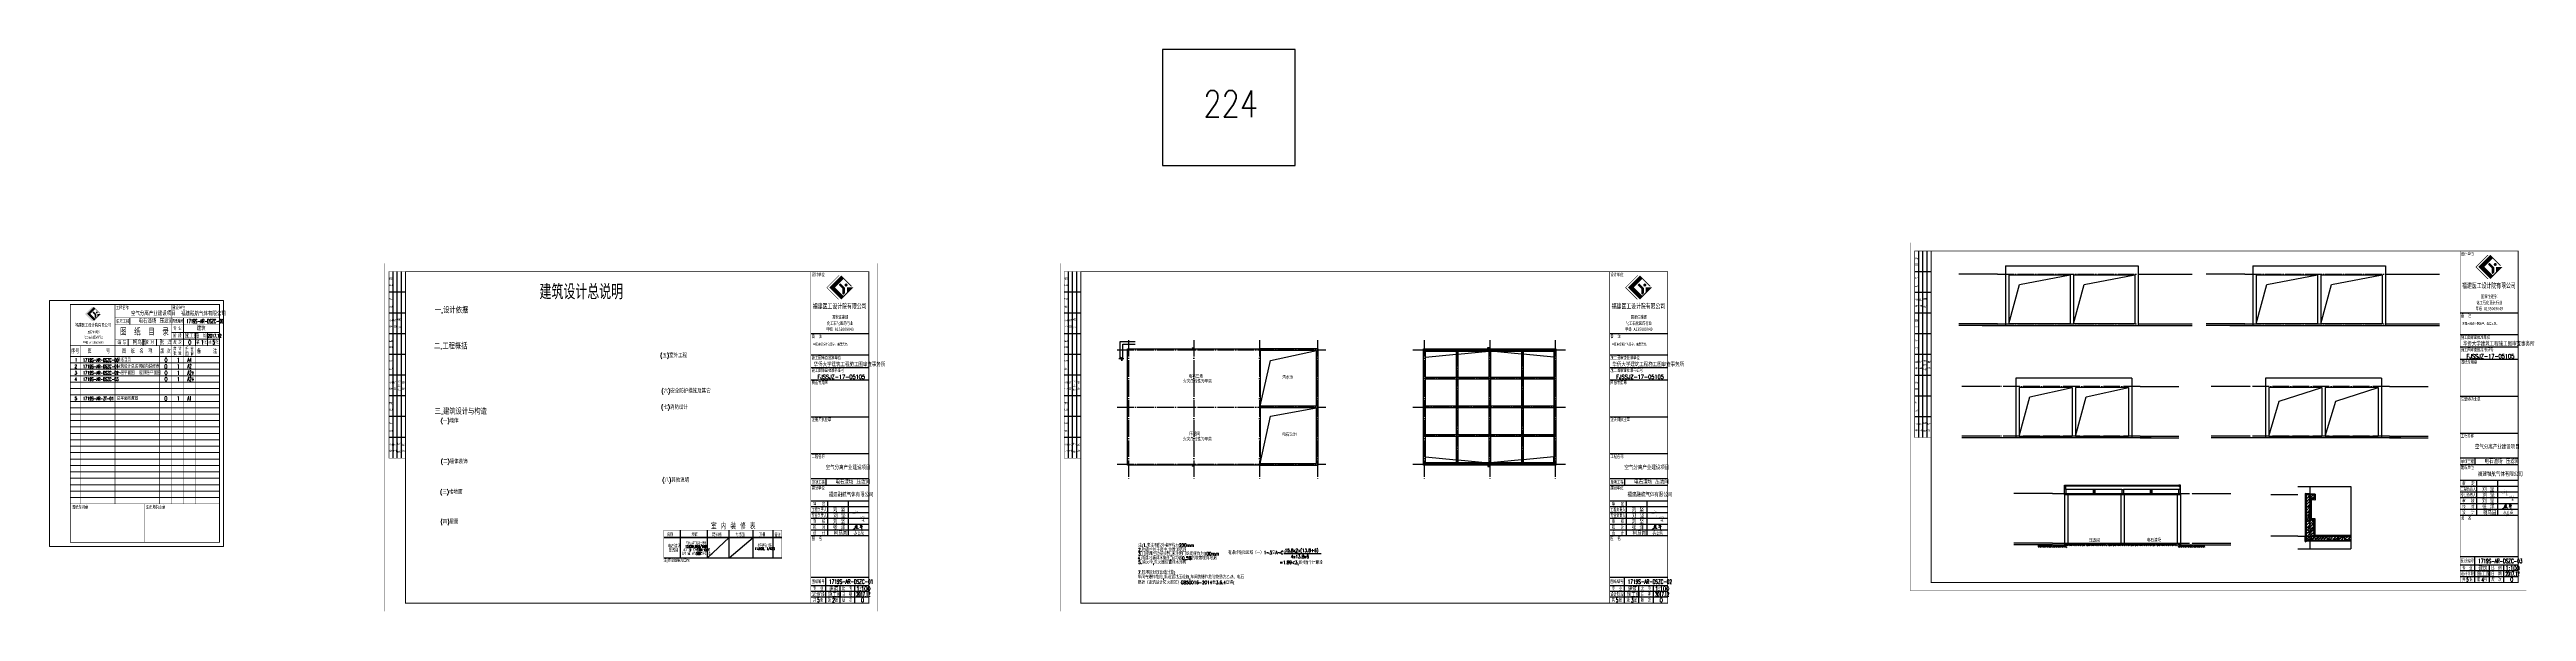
# Model space of a CAD drawing. Extents: x -107750 to 191080, y -97611 to -29805.
import ezdxf
from ezdxf.enums import TextEntityAlignment as Align

# ---------------------------------------------------------------- set-up
doc = ezdxf.new("R2010")
doc.units = 0
doc.header["$LTSCALE"] = 1000
doc.header["$MEASUREMENT"] = 0
doc.linetypes.add('DOTE', pattern=[2.42, 2, -0.2, 0.02, -0.2])
for name, color, linetype in [('3T_BAR', 7, 'Continuous'), ('DIM', 1, 'Continuous'), ('DIM_ELEV', 3, 'Continuous'), ('DIM_SYMB', 3, 'Continuous'), ('DOTE', 1, 'DOTE'), ('FRAME', 3, 'Continuous'), ('PUB_TEXT', 7, 'Continuous'), ('WALL2', 21, 'Continuous'), ('填充', 8, 'Continuous'), ('墙体2', 21, 'Continuous'), ('女儿墙', 7, 'Continuous'), ('文字', 4, 'Continuous'), ('立面', 40, 'Continuous'), ('雨水口', 4, 'Continuous')]:
    doc.layers.add(name, color=color, linetype=linetype)
doc.layers.add('DIMENSION', color=3, linetype='Continuous', lineweight=18)
doc.styles.add('_HZTXT', font='TXT', dxfattribs={"width": 0.8, "bigfont": 'HZTXT'})
doc.styles.add('dxfs', font='txt.shx', dxfattribs={"width": 0.7, "bigfont": 'dxfs.shx'})
doc.styles.add('FRAME', font='simhei.ttf', dxfattribs={"width": 0.7})
doc.styles.add('HZTXT', font='txt.shx', dxfattribs={"width": 0.8, "bigfont": 'hztxt.shx'})
doc.styles.add('黑体', font='simhei.ttf', dxfattribs={"width": 0.7})

# ---------------------------------------------------------------- blocks, each defined once
blk = doc.blocks.new('A$C00E32763')
at = {"layer": '填充'}
h = blk.add_hatch(dxfattribs=at)
h.set_pattern_fill('钢筋混凝土', color=256, scale=20, style=0)
h.set_pattern_definition([(45, (-133768.7, 299690.777), (-35.355339, 35.355339), []), (50, (-133768.7, 299690.78), (143.452037, -12.550427), [15, -165]), (355, (-133768.7, 299690.78), (-27.75027, 150.43843), [12, -132]), (100.4514, (-133756.75, 299689.73), (115.701876, 137.88791), [12.74804, -140.22842]), (46.1842, (-133768.7, 299730.78), (213.44821, -33.1038), [22.5, -247.5]), (96.6356, (-133750.91, 299728.02), (186.93254, 194.82357), [19.12206, -210.3426]), (351.1842, (-133768.7, 299730.78), (186.93239, 194.82372), [18, -198]), (21, (-133748.7, 299720.78), (119.38141, -80.52378), [15, -165]), (326, (-133748.7, 299720.78), (48.663066, 145.03001), [12, -132]), (71.4514, (-133738.75, 299714.07), (168.044526, 64.5061), [12.74804, -140.22842]), (37.5, (-133768.7, 299690.777), (2.431971, 66.578771), [0, -130.4, 0, -134, 0, -132.5]), (7.5, (-133768.7, 299690.78), (52.613907, 78.882342), [0, -76.4, 0, -127.4, 0, -50.5]), (327.5, (-133813.3, 299690.777), (106.764487, -4.510974), [0, -50, 0, -156, 0, -207]), (317.5, (-133833.3, 299690.78), (116.637234, 20.020996), [0, -65, 0, -103.6, 0, -147])])
h.paths.add_polyline_path([(1053, 1058), (953, 1058), (953, 1558), (1053, 1558), (1053, 1658), (853, 1658), (853, 558), (1937, 558), (1937, 658), (1053, 658)])
for p, q in [((654, 1862), (1937, 1862)), ((1937, 1862), (1937, 355)), ((1073, 1678), (833, 1693)), ((833, 1693), (833, 658)), ((1053, 1538), (973, 1538)), ((973, 1538), (973, 1078)), ((1073, 1526), (1053, 1538)), ((1073, 1678), (1073, 1538)), ((1073, 1538), (1073, 1526)), ((833, 538), (833, 658)), ((1073, 1078), (973, 1078)), ((1073, 678), (1073, 1078)), ((1937, 678), (1073, 678)), ((654, 355), (1937, 355)), ((833, 538), (833, 526)), ((833, 526), (857, 538)), ((1937, 538), (857, 538))]:
    blk.add_line(p, q)
at = {"const_width": 8}
blk.add_lwpolyline([(1937, 669), (1064, 669), (1064, 1068), (967, 1068)], dxfattribs=at)
at = {"layer": 'DIM_ELEV'}
for p, q in [((654, 1658), (1, 1658)), ((654, 658), (1, 658))]:
    blk.add_line(p, q, dxfattribs=at)
at = {"layer": 'DOTE'}
for p, q in [((953, 355), (953, 1862)), ((654, 658), (1937, 658))]:
    blk.add_line(p, q, dxfattribs=at)
at = {"layer": 'WALL2'}
for p, q in [((1053, 1658), (853, 1658)), ((853, 1658), (853, 558)), ((1053, 1558), (953, 1558)), ((953, 1558), (953, 1058)), ((1053, 1658), (1053, 1558)), ((853, 658), (853, 658)), ((1053, 1058), (953, 1058)), ((1053, 658), (1053, 1058)), ((1937, 658), (1053, 658)), ((1937, 558), (853, 558))]:
    blk.add_line(p, q, dxfattribs=at)
blk = doc.blocks.new('A$C6C54315B')
at = {"layer": 'FRAME'}
h = blk.add_hatch(color=256, dxfattribs=at)
h.paths.add_polyline_path([(54328, 39098), (55337, 40107), (56218, 39226), (56398, 39226), (55075, 40549), (53625, 39098), (55075, 37648), (56525, 39098), (55749, 39098), (55749, 38502), (55337, 38090)], flags=0)
edge = h.paths.add_edge_path(flags=0)
edge.add_arc((55154, 38910), 69.1, 0, 45, ccw=False)
edge.add_line((55223, 38910), (55223, 38327))
edge.add_line((55223, 38327), (55340, 38210))
edge.add_line((55340, 38210), (55538, 38409))
edge.add_line((55538, 38409), (55538, 39020))
edge.add_arc((55469, 39020), 69.1, 360, 405)
edge.add_line((55518, 39069), (55024, 39562))
edge.add_arc((54976, 39513), 69.1, 45, 135)
edge.add_line((54927, 39562), (54812, 39447))
edge.add_arc((54861, 39399), 69.1, 135, 225)
edge.add_line((54812, 39350), (55203, 38959))
edge = h.paths.add_edge_path(flags=0)
edge.add_arc((55655, 39391), 192, 0, 180)
edge.add_arc((55655, 39391), 192, 180, 360)
h.paths.add_polyline_path([(54716, 37648), (54814, 37648), (53382, 39080), (54851, 40549), (54754, 40549), (53285, 39080)], flags=0)
for p, q in [((58410, 33510), (51410, 33510)), ((58410, 30910), (51410, 30910)), ((58410, 29410), (51410, 29410)), ((58410, 27910), (51410, 27910)), ((58410, 23460), (51410, 23460)), ((58410, 19010), (51410, 19010)), ((58410, 16010), (51410, 16010)), ((58410, 15210), (51410, 15210)), ((53210, 16010), (53210, 15210)), ((58410, 13310), (51410, 13310)), ((58410, 12610), (51410, 12610)), ((53410, 13310), (53410, 9110)), ((55910, 13310), (55910, 9110)), ((58410, 11910), (51410, 11910)), ((58410, 11210), (51410, 11210)), ((58410, 10510), (51410, 10510)), ((58410, 9810), (51410, 9810)), ((58410, 9110), (51410, 9110)), ((58410, 4110), (51410, 4110)), ((58410, 3110), (51410, 3110)), ((53160, 4110), (53160, 1010)), ((54910, 3110), (54910, 1010)), ((56660, 3110), (56660, 1010)), ((58410, 2410), (51410, 2410)), ((58410, 1710), (51410, 1710))]:
    blk.add_line(p, q, dxfattribs=at)
for points, const_width in [([(10, 42010), (10, 10), (59410, 10), (59410, 42010)], 20), ([(2510, 41010), (2510, 1010), (58410, 1010), (58410, 41010)], 100)]:
    blk.add_lwpolyline(points, close=True, dxfattribs=dict(at, const_width=const_width))
at = {"layer": 'FRAME', "const_width": 50}
for points in [[(2510, 41010), (510, 41010), (510, 18510), (2510, 18510)], [(51410, 41010), (51410, 1010)]]:
    blk.add_lwpolyline(points, dxfattribs=at)
at = {"layer": 'FRAME'}
for points in [[(1010, 18510), (1010, 41010)], [(1510, 18510), (1510, 41010)], [(2010, 18510), (2010, 41010)], [(2510, 38510), (510, 38510)], [(2510, 36010), (510, 36010)], [(2510, 33510), (510, 33510)], [(2510, 31010), (510, 31010)], [(2510, 28510), (510, 28510)], [(2510, 26010), (510, 26010)], [(2510, 23510), (510, 23510)], [(2510, 21010), (510, 21010)]]:
    blk.add_lwpolyline(points, dxfattribs=at)
at = {"layer": 'FRAME', "char_height": 300, "attachment_point": 5, "rotation": 90, "style": 'dxfs'}
for s, insert, width in [('{\\fￋￎￌﾣﾤ|b0|i0|c134|p2;日\\Ftxt.shx,dxfs.shx|c134;  \\fￋￎￌﾣﾤ|b0|i0|c134|p2;期\\P}', (760, 39760), 1132.5), ('姓   名', (760, 37260), 1185), ('{\\fￋￎￌﾣﾤ|b0|i0|c134|p2;专\\Ftxt.shx,dxfs.shx|c134;  \\fￋￎￌﾣﾤ|b0|i0|c134|p2;业\\P}', (760, 34760), 1203.38), ('{\\fￋￎￌﾣﾤ|b0|i0|c134|p2;自\\Ftxt.shx,dxfs.shx|c134;  \\fￋￎￌﾣﾤ|b0|i0|c134|p2;控\\P}', (1260, 34760), 1148.25), ('设   备', (1760, 34760), 1227), ('{\\fￋￎￌﾣﾤ|b0|i0|c134|p2;日\\Ftxt.shx,dxfs.shx|c134;  \\fￋￎￌﾣﾤ|b0|i0|c134|p2;期\\P}', (760, 32260), 1132.5), ('姓   名', (760, 29760), 1185), ('{\\fￋￎￌﾣﾤ|b0|i0|c134|p2;专\\Ftxt.shx,dxfs.shx|c134;  \\fￋￎￌﾣﾤ|b0|i0|c134|p2;业\\P}', (760, 27260), 1203.38), ('{\\fￋￎￌﾣﾤ|b0|i0|c134|p2;电\\Ftxt.shx,dxfs.shx|c134;  \\fￋￎￌﾣﾤ|b0|i0|c134|p2;气\\P}', (1260, 27260), 1182.38), ('给 排 水', (1760, 27260), 1352.62), ('{\\fￋￎￌﾣﾤ|b0|i0|c134|p2;暖\\Ftxt.shx,dxfs.shx|c134;  \\fￋￎￌﾣﾤ|b0|i0|c134|p2;通\\P}', (2230, 27260), 1200.75), ('{\\fￋￎￌﾣﾤ|b0|i0|c134|p2;日\\Ftxt.shx,dxfs.shx|c134;  \\fￋￎￌﾣﾤ|b0|i0|c134|p2;期\\P}', (760, 24760), 1132.5), ('姓   名', (760, 22260), 1185), ('{\\fￋￎￌﾣﾤ|b0|i0|c134|p2;专\\Ftxt.shx,dxfs.shx|c134;  \\fￋￎￌﾣﾤ|b0|i0|c134|p2;业\\P}', (760, 19760), 1203.38), ('{\\fￋￎￌﾣﾤ|b0|i0|c134|p2;工\\Ftxt.shx,dxfs.shx|c134;  \\fￋￎￌﾣﾤ|b0|i0|c134|p2;艺\\P}', (1260, 19760), 1177.12), ('建   筑', (1760, 19760), 1206), ('{\\fￋￎￌﾣﾤ|b0|i0|c134|p2;结\\Ftxt.shx,dxfs.shx|c134;  \\fￋￎￌﾣﾤ|b0|i0|c134|p2;构\\P}', (2230, 19760), 1192.88)]:
    blk.add_mtext(s, dxfattribs=dict(at, insert=insert, width=width))
at = {"layer": 'FRAME'}
for s, insert, char_height, width, attachment_point, style in [('设计单位', (51510, 40860), 400, 2368.14, 1, 'FRAME'), ('福建医工设计院有限公司', (54885, 36811), 600, 9859.32, 5, 'FRAME'), ('备  注', (51510, 33410), 400, 1758.31, 1, 'FRAME'), ('化工石化医药行业', (54934, 34752), 400, 4781.36, 5, 'FRAME'), ('甲级 A135009049', (54934, 34038), 400, 4439.66, 5, 'FRAME'), ('国家住建部', (54934, 35501), 400, 2944.75, 5, 'FRAME'), ('施工图审查批准单位', (51510, 30810), 400, 5412.54, 1, 'FRAME'), ('本图未经设计院签字、盖章无效。', (51673, 32067), 300, 6524.24, 7, '黑体'), ('施工图审查批准书证号', (51510, 29310), 400, 6008.14, 1, 'FRAME'), ('图纸专用章', (51510, 27810), 400, 2928.14, 1, 'FRAME'), ('注册师执业章', (51510, 23360), 400, 3554.58, 1, 'FRAME'), ('工程名称', (51510, 18910), 400, 2368.14, 1, 'FRAME'), ('建设单位', (51510, 15110), 400, 2375.25, 1, 'FRAME'), ('单项工程', (51510, 15810), 400, 2349.15, 1, 'FRAME'), ('{\\W0.65;工程负责人}', (52410, 12260), 400, 2758.64, 5, 'FRAME'), ('审   定', (52410, 12960), 400, 2038.31, 5, 'FRAME'), ('图  名', (51510, 9010), 400, 1670.51, 1, 'FRAME'), ('{\\W0.65;专业负责人}', (52410, 11560), 400, 2763.05, 5, 'FRAME'), ('校   对', (52410, 10160), 400, 2066.78, 5, 'FRAME'), ('设   计', (52410, 9460), 400, 2059.66, 5, 'FRAME'), ('审   核', (52410, 10860), 400, 2052.54, 5, 'FRAME'), ('图纸编号', (52285, 3610), 400, 2325.42, 5, 'FRAME'), ('专  业', (52285, 2760), 400, 1753.56, 5, 'FRAME'), ('比  例', (55785, 2760), 400, 1677.63, 5, 'FRAME'), ('设计阶段', (52285, 2060), 400, 2361.02, 5, 'FRAME'), ('共  张', (52285, 1360), 400, 1741.69, 5, 'FRAME'), ('第  张', (54069, 1353), 400, 1746.44, 5, 'FRAME'), ('版  次', (55785, 1360), 400, 1753.56, 5, 'FRAME'), ('日  期', (55785, 2060), 400, 1618.31, 5, 'FRAME')]:
    blk.add_mtext(s, dxfattribs=dict(at, insert=insert, char_height=char_height, width=width, attachment_point=attachment_point, style=style))
at = {"layer": 'PUB_TEXT', "style": '_HZTXT'}
for s, width, p in [('空气分离产业建设项目', 0.8, (53198, 17121)), ('电石渣场 压滤间', 0.8, (54369, 15380)), ('福建融航气体有限公司', 0.8, (53568, 13838)), ('刘 坚', 0.8, (54074, 12020)), ('刘 坚', 0.8, (54074, 10593)), ('张 洋', 0.8, (54074, 9888)), ('刘 坚', 0.8, (54115, 11298)), (' 柯乌圆', 0.8, (53781, 9182)), ('建筑', 0.8, (53622, 2456)), ('1:100', 0.8, (56887, 2507)), ('5', 0.5, (52181, 1126)), ('施工图', 0.8, (53468, 1780)), ('2017.12', 0.5, (56887, 1811)), ('0', 0.8, (57449, 1126))]:
    blk.add_text(s, height=500, dxfattribs=dict(at, width=width)).set_placement(p)
blk = doc.blocks.new('图纸目录')
at = {"layer": 'DIMENSION'}
h = blk.add_hatch(color=7, dxfattribs=at)
h.paths.add_polyline_path([(-16075, 28069), (-15491, 28653), (-14981, 28143), (-14876, 28143), (-15642, 28908), (-16481, 28069), (-15642, 27230), (-14803, 28069), (-15252, 28069), (-15252, 27724), (-15491, 27485)], flags=0)
edge = h.paths.add_edge_path(flags=0)
edge.add_arc((-15597, 27960), 40, 0, 45, ccw=False)
edge.add_line((-15557, 27960), (-15557, 27623))
edge.add_line((-15557, 27623), (-15489, 27555))
edge.add_line((-15489, 27555), (-15374, 27670))
edge.add_line((-15374, 27670), (-15374, 28024))
edge.add_arc((-15414, 28024), 40, 360, 405)
edge.add_line((-15386, 28052), (-15671, 28337))
edge.add_arc((-15700, 28309), 40, 45, 135)
edge.add_line((-15728, 28337), (-15794, 28271))
edge.add_arc((-15766, 28243), 40, 135, 225)
edge.add_line((-15794, 28214), (-15568, 27988))
edge = h.paths.add_edge_path(flags=0)
edge.add_arc((-15306, 28239), 111, 0, 180)
edge.add_arc((-15306, 28239), 111, 180, 360)
h.paths.add_polyline_path([(-15850, 27230), (-15793, 27230), (-16622, 28058), (-15772, 28908), (-15828, 28908), (-16678, 28058)], flags=0)
at = {"layer": 'DIMENSION', "color": 7}
for p, q in [((-11300, 26783), (-11300, 27583)), ((-4850, 27583), (-4850, 24233)), ((-11500, 25033), (-11500, 24233)), ((-9700, 25033), (-9700, 24233)), ((-8100, 25033), (-8100, 24233)), ((-6300, 25833), (-500, 25833)), ((-6300, 25033), (-500, 25033)), ((-3400, 25833), (-3400, 24233)), ((-1950, 25833), (-1950, 24233)), ((-18500, 22933), (-500, 22933)), ((-500, 22159), (-18500, 22159)), ((-500, 21386), (-18500, 21386)), ((-500, 20612), (-18500, 20612)), ((-500, 19839), (-18500, 19839)), ((-500, 19065), (-18500, 19065)), ((-500, 18292), (-18500, 18292)), ((-500, 17518), (-18500, 17518)), ((-500, 16744), (-18500, 16744)), ((-500, 15971), (-18500, 15971)), ((-500, 15197), (-18500, 15197)), ((-500, 14424), (-18500, 14424)), ((-500, 13650), (-18500, 13650)), ((-500, 12877), (-18500, 12877)), ((-500, 12103), (-18500, 12103)), ((-500, 11330), (-18500, 11330)), ((-500, 10556), (-18500, 10556)), ((-500, 9783), (-18500, 9783)), ((-500, 9009), (-18500, 9009)), ((-500, 8235), (-18500, 8235)), ((-500, 7462), (-18500, 7462)), ((-500, 6688), (-18500, 6688)), ((-500, 5915), (-18500, 5915))]:
    blk.add_line(p, q, dxfattribs=at)
blk.add_lwpolyline([(-21000, 29700), (0, 29700), (0, 0), (-21000, 0)], close=True, dxfattribs=at)
blk.add_lwpolyline([(-18500, 500, 100, 100, 0), (-18500, 29200, 100, 100, 0), (-500, 29200, 100, 100, 0), (-500, 500, 100, 100, 0)], format="xyseb", close=True, dxfattribs=at)
for points in [[(-13100, 5141, 50, 50, 0), (-13100, 29200, 50, 50, 0)], [(-13100, 27583, 50, 50, 0), (-500, 27583, 50, 50, 0)], [(-6300, 5141, 50, 50, 0), (-6300, 29200, 50, 50, 0)], [(-500, 24233, 50, 50, 0), (-18500, 24233, 50, 50, 0)], [(-17300, 5141, 50, 50, 0), (-17300, 24233, 50, 50, 0)], [(-13100, 26783, 50, 50, 0), (-500, 26783, 50, 50, 0)], [(-13100, 25033, 50, 50, 0), (-6300, 25033, 50, 50, 0)], [(-7750, 5141, 50, 50, 0), (-7750, 24233, 50, 50, 0)], [(-4850, 5141, 50, 50, 0), (-4850, 24233, 50, 50, 0)], [(-3400, 5141, 50, 50, 0), (-3400, 24233, 50, 50, 0)], [(-500, 5141, 50, 50, 0), (-18500, 5141, 50, 50, 0)], [(-9500, 5141, 50, 50, 0), (-9500, 500, 50, 50, 0)]]:
    blk.add_lwpolyline(points, format="xyseb", dxfattribs=at)
at = {"layer": 'DIMENSION', "color": 7, "style": 'FRAME'}
for s, insert, char_height, width, attachment_point in [('工程名称', (-13000, 29031), 400, 2368.14, 1), ('单项工程', (-12163, 27173), 400, 2349.15, 5), ('建设单位 ', (-6200, 29031), 400, 2403.73, 1), ('{\\W0.6;图纸编号}', (-5544, 27191), 400, 1993.22, 5), ('序号', (-17900, 23586), 500, 1429.66, 5), ('图      号', (-15041, 23586), 500, 3666.1, 5), ('编 写', (-12283, 24633), 400, 1430.85, 5), ('图  纸  目  录', (-9551, 25908), 800, 8295.59, 5), ('校 对', (-8928, 24633), 400, 1459.32, 5), ('版 次', (-5575, 24633), 400, 1449.83, 5), ('合 计', (-5575, 23885), 400, 1461.69, 5), ('阶 段', (-5575, 25433), 400, 1430.85, 5), ('折 合', (-4125, 23854), 400, 1452.2, 5), ('第  张', (-2675, 24633), 400, 1746.44, 5), ('日  期', (-2675, 25433), 400, 1618.31, 5), ('备     注', (-2000, 23586), 500, 3336.86, 5), ('共  张', (-1225, 24633), 400, 1741.69, 5), ('张 数', (-5575, 23297), 400, 1445.08, 5), ('图 幅', (-4125, 23255), 400, 1409.49, 5), ('图纸专用章', (-17316, 4741), 400, 2928.14, 5), ('注册师执业章', (-8216, 4741), 400, 3554.58, 5)]:
    blk.add_mtext(s, dxfattribs=dict(at, insert=insert, char_height=char_height, width=width, attachment_point=attachment_point))
at = {"layer": 'FRAME', "color": 7, "attachment_point": 5, "style": 'FRAME'}
for s, insert, char_height, width in [('福建医工设计院有限公司', (-15746, 26713), 400, 6572.88), ('化工石化医药行业', (-15704, 25231), 300, 3586.02), ('甲级 A135009049', (-15704, 24597), 300, 3329.75), ('国家住建部', (-15704, 25865), 300, 2208.56), ('图  纸  名  称', (-10425, 23583), 500, 5350), ('版 次', (-7025, 23583), 500, 1450)]:
    blk.add_mtext(s, dxfattribs=dict(at, insert=insert, char_height=char_height, width=width))
at = {"layer": 'FRAME', "insert": (-5575, 26308), "char_height": 400, "width": 1450, "attachment_point": 5, "style": 'FRAME'}
blk.add_mtext('{\\C7;专 业}', dxfattribs=at)
blk = doc.blocks.new('A$C5F9B7CBC')
at = {"layer": 'FRAME'}
h = blk.add_hatch(color=256, dxfattribs=at)
h.paths.add_polyline_path([(69228, 39098), (70237, 40107), (71118, 39226), (71298, 39226), (69975, 40549), (68525, 39098), (69975, 37648), (71425, 39098), (70649, 39098), (70649, 38502), (70237, 38090)], flags=0)
edge = h.paths.add_edge_path(flags=0)
edge.add_arc((70054, 38910), 69.1, 0, 45, ccw=False)
edge.add_line((70123, 38910), (70123, 38327))
edge.add_line((70123, 38327), (70240, 38210))
edge.add_line((70240, 38210), (70438, 38409))
edge.add_line((70438, 38409), (70438, 39020))
edge.add_arc((70369, 39020), 69.1, 360, 405)
edge.add_line((70418, 39069), (69924, 39562))
edge.add_arc((69876, 39513), 69.1, 45, 135)
edge.add_line((69827, 39562), (69712, 39447))
edge.add_arc((69761, 39399), 69.1, 135, 225)
edge.add_line((69712, 39350), (70103, 38959))
edge = h.paths.add_edge_path(flags=0)
edge.add_arc((70555, 39391), 192, 0, 180)
edge.add_arc((70555, 39391), 192, 180, 360)
h.paths.add_polyline_path([(69616, 37648), (69714, 37648), (68282, 39080), (69751, 40549), (69654, 40549), (68185, 39080)], flags=0)
for p, q in [((73310, 33510), (66310, 33510)), ((73310, 30910), (66310, 30910)), ((73310, 29410), (66310, 29410)), ((73310, 27910), (66310, 27910)), ((73310, 23460), (66310, 23460)), ((73310, 19010), (66310, 19010)), ((73310, 16010), (66310, 16010)), ((73310, 15210), (66310, 15210)), ((68110, 16010), (68110, 15210)), ((73310, 13310), (66310, 13310)), ((73310, 12610), (66310, 12610)), ((68310, 13310), (68310, 9110)), ((70810, 13310), (70810, 9110)), ((73310, 11910), (66310, 11910)), ((73310, 11210), (66310, 11210)), ((73310, 10510), (66310, 10510)), ((73310, 9810), (66310, 9810)), ((73310, 9110), (66310, 9110)), ((73310, 4110), (66310, 4110)), ((73310, 3110), (66310, 3110)), ((68060, 4110), (68060, 1010)), ((69810, 3110), (69810, 1010)), ((71560, 3110), (71560, 1010)), ((73310, 2410), (66310, 2410)), ((73310, 1710), (66310, 1710))]:
    blk.add_line(p, q, dxfattribs=at)
for points, const_width in [([(10, 42010), (10, 10), (74310, 10), (74310, 42010)], 20), ([(2510, 41010), (2510, 1010), (73310, 1010), (73310, 41010)], 100)]:
    blk.add_lwpolyline(points, close=True, dxfattribs=dict(at, const_width=const_width))
at = {"layer": 'FRAME', "const_width": 50}
for points in [[(2510, 41010), (510, 41010), (510, 18510), (2510, 18510)], [(66310, 41010), (66310, 1010)]]:
    blk.add_lwpolyline(points, dxfattribs=at)
at = {"layer": 'FRAME'}
for points in [[(1010, 18510), (1010, 41010)], [(1510, 18510), (1510, 41010)], [(2010, 18510), (2010, 41010)], [(2510, 38510), (510, 38510)], [(2510, 36010), (510, 36010)], [(2510, 33510), (510, 33510)], [(2510, 31010), (510, 31010)], [(2510, 28510), (510, 28510)], [(2510, 26010), (510, 26010)], [(2510, 23510), (510, 23510)], [(2510, 21010), (510, 21010)]]:
    blk.add_lwpolyline(points, dxfattribs=at)
at = {"layer": 'FRAME', "char_height": 300, "attachment_point": 5, "rotation": 90, "style": 'dxfs'}
for s, insert, width in [('{\\fￋￎￌﾣﾤ|b0|i0|c134|p2;日\\Ftxt.shx,dxfs.shx|c134;  \\fￋￎￌﾣﾤ|b0|i0|c134|p2;期\\P}', (760, 39760), 1132.5), ('姓   名', (760, 37260), 1185), ('{\\fￋￎￌﾣﾤ|b0|i0|c134|p2;专\\Ftxt.shx,dxfs.shx|c134;  \\fￋￎￌﾣﾤ|b0|i0|c134|p2;业\\P}', (760, 34760), 1203.38), ('{\\fￋￎￌﾣﾤ|b0|i0|c134|p2;自\\Ftxt.shx,dxfs.shx|c134;  \\fￋￎￌﾣﾤ|b0|i0|c134|p2;控\\P}', (1260, 34760), 1148.25), ('设   备', (1760, 34760), 1227), ('{\\fￋￎￌﾣﾤ|b0|i0|c134|p2;日\\Ftxt.shx,dxfs.shx|c134;  \\fￋￎￌﾣﾤ|b0|i0|c134|p2;期\\P}', (760, 32260), 1132.5), ('姓   名', (760, 29760), 1185), ('{\\fￋￎￌﾣﾤ|b0|i0|c134|p2;专\\Ftxt.shx,dxfs.shx|c134;  \\fￋￎￌﾣﾤ|b0|i0|c134|p2;业\\P}', (760, 27260), 1203.38), ('{\\fￋￎￌﾣﾤ|b0|i0|c134|p2;电\\Ftxt.shx,dxfs.shx|c134;  \\fￋￎￌﾣﾤ|b0|i0|c134|p2;气\\P}', (1260, 27260), 1182.38), ('给 排 水', (1760, 27260), 1352.62), ('{\\fￋￎￌﾣﾤ|b0|i0|c134|p2;暖\\Ftxt.shx,dxfs.shx|c134;  \\fￋￎￌﾣﾤ|b0|i0|c134|p2;通\\P}', (2230, 27260), 1200.75), ('{\\fￋￎￌﾣﾤ|b0|i0|c134|p2;日\\Ftxt.shx,dxfs.shx|c134;  \\fￋￎￌﾣﾤ|b0|i0|c134|p2;期\\P}', (760, 24760), 1132.5), ('姓   名', (760, 22260), 1185), ('{\\fￋￎￌﾣﾤ|b0|i0|c134|p2;专\\Ftxt.shx,dxfs.shx|c134;  \\fￋￎￌﾣﾤ|b0|i0|c134|p2;业\\P}', (760, 19760), 1203.38), ('{\\fￋￎￌﾣﾤ|b0|i0|c134|p2;工\\Ftxt.shx,dxfs.shx|c134;  \\fￋￎￌﾣﾤ|b0|i0|c134|p2;艺\\P}', (1260, 19760), 1177.12), ('建   筑', (1760, 19760), 1206), ('{\\fￋￎￌﾣﾤ|b0|i0|c134|p2;结\\Ftxt.shx,dxfs.shx|c134;  \\fￋￎￌﾣﾤ|b0|i0|c134|p2;构\\P}', (2230, 19760), 1192.88)]:
    blk.add_mtext(s, dxfattribs=dict(at, insert=insert, width=width))
at = {"layer": 'FRAME'}
for s, insert, char_height, width, attachment_point, style in [('设计单位', (66410, 40860), 400, 2368.14, 1, 'FRAME'), ('福建医工设计院有限公司', (69785, 36811), 600, 9859.32, 5, 'FRAME'), ('备  注', (66410, 33410), 400, 1758.31, 1, 'FRAME'), ('化工石化医药行业', (69834, 34752), 400, 4781.36, 5, 'FRAME'), ('甲级 A135009049', (69834, 34038), 400, 4439.66, 5, 'FRAME'), ('国家住建部', (69834, 35501), 400, 2944.75, 5, 'FRAME'), ('施工图审查批准单位', (66410, 30810), 400, 5412.54, 1, 'FRAME'), ('本图未经设计院签字、盖章无效。', (66573, 32067), 300, 6524.24, 7, '黑体'), ('施工图审查批准书证号', (66410, 29310), 400, 6008.14, 1, 'FRAME'), ('图纸专用章', (66410, 27810), 400, 2928.14, 1, 'FRAME'), ('注册师执业章', (66410, 23360), 400, 3554.58, 1, 'FRAME'), ('工程名称', (66410, 18910), 400, 2368.14, 1, 'FRAME'), ('建设单位', (66410, 15110), 400, 2375.25, 1, 'FRAME'), ('单项工程', (66410, 15810), 400, 2349.15, 1, 'FRAME'), ('{\\W0.65;工程负责人}', (67310, 12260), 400, 2758.64, 5, 'FRAME'), ('审   定', (67310, 12960), 400, 2038.31, 5, 'FRAME'), ('图  名', (66410, 9010), 400, 1670.51, 1, 'FRAME'), ('{\\W0.65;专业负责人}', (67310, 11560), 400, 2763.05, 5, 'FRAME'), ('校   对', (67310, 10160), 400, 2066.78, 5, 'FRAME'), ('设   计', (67310, 9460), 400, 2059.66, 5, 'FRAME'), ('审   核', (67310, 10860), 400, 2052.54, 5, 'FRAME'), ('图纸编号', (67185, 3610), 400, 2325.42, 5, 'FRAME'), ('专  业', (67185, 2760), 400, 1753.56, 5, 'FRAME'), ('比  例', (70685, 2760), 400, 1677.63, 5, 'FRAME'), ('设计阶段', (67185, 2060), 400, 2361.02, 5, 'FRAME'), ('共  张', (67185, 1360), 400, 1741.69, 5, 'FRAME'), ('第  张', (68969, 1353), 400, 1746.44, 5, 'FRAME'), ('版  次', (70685, 1360), 400, 1753.56, 5, 'FRAME'), ('日  期', (70685, 2060), 400, 1618.31, 5, 'FRAME')]:
    blk.add_mtext(s, dxfattribs=dict(at, insert=insert, char_height=char_height, width=width, attachment_point=attachment_point, style=style))
at = {"layer": 'PUB_TEXT', "style": '_HZTXT'}
for s, width, p in [('空气分离产业建设项目', 0.8, (68098, 17121)), ('电石渣场 压滤间', 0.8, (69269, 15380)), ('福建融航气体有限公司', 0.8, (68468, 13838)), ('刘 坚', 0.8, (68974, 12020)), ('刘 坚', 0.8, (68974, 10593)), ('张 洋', 0.8, (68974, 9888)), ('刘 坚', 0.8, (69015, 11298)), (' 柯乌圆', 0.8, (68681, 9182)), ('建筑', 0.8, (68522, 2456)), ('1:100', 0.8, (71787, 2507)), ('5', 0.5, (67081, 1126)), ('施工图', 0.8, (68368, 1780)), ('2017.12', 0.5, (71787, 1811)), ('0', 0.8, (72349, 1126))]:
    blk.add_text(s, height=500, dxfattribs=dict(at, width=width)).set_placement(p)
blk = doc.blocks.new('张洋')
at = {"lineweight": 9}
h = blk.add_hatch(color=4, dxfattribs=at)
h.paths.add_polyline_path([(1319, 100), (1323, 105), (1371, 81), (1419, 47), (1410, 23), (1391, 9), (1333, -73), (1232, -183), (1232, -193), (1203, -212), (1199, -197), (1208, -164), (1247, -101), (1256, -53), (1290, -1), (1299, 47), (1314, 62), (1319, 100)], flags=16)
h.paths.add_polyline_path([(2773, 134), (2763, 139), (2759, 129), (2768, 124), (2773, 134)], flags=17)
h.paths.add_polyline_path([(2941, 302), (2936, 307), (2917, 297), (2912, 273), (2821, 153), (2787, 95), (2778, 91), (2773, 110), (2759, 115), (2749, 95), (2739, 95), (2725, 76), (2754, 43), (2797, 43), (2821, 67), (2922, 239), (2922, 254), (2941, 283), (2941, 302)])
h.paths.add_polyline_path([(1328, 479), (1333, 479), (1333, 465), (1319, 451), (1328, 479)], flags=16)
h.paths.add_polyline_path([(1405, 542), (1410, 542), (1371, 499), (1405, 542)], flags=16)
h.paths.add_polyline_path([(3325, 566), (3330, 571), (3339, 475), (3200, 403), (3205, 422), (3243, 460), (3325, 566)], flags=16)
h.paths.add_polyline_path([(2826, 681), (2816, 686), (2816, 652), (2864, 623), (2869, 585), (2883, 580), (2903, 619), (2898, 643), (2879, 662), (2850, 667), (2826, 681)])
edge = h.paths.add_edge_path(flags=16)
edge.add_line((3387, 700), (3383, 700))
h.paths.add_polyline_path([(2787, 1036), (2783, 1041), (2759, 1031), (2759, 1012), (2797, 983), (2821, 931), (2821, 902), (2835, 897), (2850, 921), (2855, 964), (2840, 1003), (2811, 1031), (2787, 1036)])
h.paths.add_polyline_path([(3215, 1185), (3210, 1190), (3191, 1190), (3176, 1175), (3186, 1142), (3234, 1094), (3263, 1094), (3272, 1113), (3243, 1142), (3239, 1166), (3215, 1185)], flags=17)
h.paths.add_polyline_path([(1602, 1199), (1597, 1204), (1578, 1204), (1554, 1166), (1463, 1070), (1362, 940), (1362, 931), (1381, 916), (1386, 945), (1429, 969), (1429, 911), (1362, 681), (1275, 470), (1266, 407), (1285, 388), (1256, 355), (1271, 326), (1251, 316), (1194, 249), (1103, 167), (1103, 158), (1117, 143), (1155, 153), (1304, 307), (1323, 316), (1333, 297), (1323, 215), (1309, 196), (1280, 81), (1251, 33), (1242, -10), (1194, -116), (1155, -178), (1155, -226), (1165, -241), (1184, -250), (1223, -250), (1242, -241), (1290, -188), (1314, -154), (1319, -135), (1347, -116), (1347, -101), (1367, -68), (1381, -63), (1395, -34), (1448, 23), (1501, -20), (1525, -53), (1539, -58), (1573, -97), (1659, -159), (1847, -260), (2005, -313), (2072, -317), (2082, -308), (2067, -293), (1971, -265), (1909, -231), (1875, -226), (1779, -178), (1635, -87), (1477, 57), (1472, 71), (1501, 110), (1501, 124), (1487, 129), (1467, 95), (1448, 81), (1405, 110), (1352, 129), (1453, 215), (1487, 239), (1530, 297), (1554, 307), (1578, 340), (1578, 355), (1563, 369), (1549, 369), (1511, 316), (1352, 167), (1347, 191), (1371, 230), (1376, 316), (1367, 355), (1434, 393), (1458, 417), (1520, 436), (1583, 489), (1592, 513), (1583, 523), (1554, 527), (1520, 499), (1429, 451), (1400, 417), (1376, 417), (1357, 403), (1338, 407), (1352, 417), (1371, 455), (1448, 537), (1487, 595), (1472, 623), (1453, 628), (1448, 638), (1482, 691), (1511, 715), (1520, 743), (1544, 763), (1568, 825), (1563, 835), (1530, 844), (1491, 825), (1458, 796), (1448, 772), (1448, 743), (1463, 729), (1491, 758), (1491, 777), (1501, 787), (1515, 782), (1458, 710), (1371, 566), (1357, 561), (1371, 590), (1376, 628), (1391, 643), (1424, 734), (1434, 787), (1472, 902), (1477, 1022), (1511, 1051), (1511, 1060), (1544, 1084), (1611, 1175), (1611, 1195), (1602, 1199)])
h.paths.add_polyline_path([(3541, 1305), (3536, 1310), (3522, 1310), (3512, 1286), (3469, 1267), (3450, 1238), (3383, 1171), (3335, 1094), (3311, 1070), (3287, 1017), (3200, 902), (3186, 863), (3205, 844), (3243, 844), (3311, 883), (3354, 921), (3397, 940), (3368, 887), (3335, 883), (3325, 863), (3335, 825), (3330, 729), (3301, 705), (3234, 671), (3287, 748), (3282, 758), (3272, 758), (3267, 743), (3258, 743), (3219, 710), (3176, 657), (3181, 643), (3200, 628), (3243, 628), (3272, 638), (3311, 667), (3330, 667), (3330, 619), (3258, 523), (3104, 359), (3104, 350), (3119, 335), (3181, 340), (3205, 359), (3330, 422), (3344, 422), (3359, 307), (3354, 268), (3363, 215), (3373, -250), (3383, -308), (3407, -673), (3440, -788), (3455, -807), (3469, -807), (3479, -788), (3455, -716), (3450, -634), (3440, -610), (3431, -389), (3421, -380), (3421, -125), (3411, -111), (3411, -39), (3421, -25), (3411, 38), (3416, 105), (3407, 163), (3411, 220), (3392, 441), (3397, 460), (3445, 479), (3483, 503), (3493, 518), (3531, 523), (3575, 556), (3618, 571), (3699, 623), (3680, 647), (3661, 647), (3551, 590), (3512, 561), (3488, 561), (3421, 518), (3387, 508), (3383, 643), (3445, 719), (3445, 739), (3421, 758), (3378, 758), (3383, 825), (3397, 844), (3397, 859), (3378, 878), (3450, 959), (3479, 974), (3493, 998), (3479, 1027), (3459, 1027), (3435, 1012), (3397, 1003), (3378, 979), (3344, 964), (3234, 883), (3277, 940), (3282, 959), (3354, 1065), (3368, 1075), (3383, 1108), (3416, 1137), (3426, 1161), (3546, 1262), (3541, 1305)])
edge = h.paths.add_edge_path()
edge.add_line((906, 911), (925, 945))
edge.add_line((925, 945), (978, 979))
edge.add_line((978, 979), (1088, 1031))
edge.add_line((1088, 1031), (1112, 1031))
edge.add_line((1112, 1031), (1151, 1046))
edge.add_line((1151, 1046), (1155, 1041))
edge.add_line((906, 911), (915, 902))
edge.add_line((1155, 1041), (1203, 1041))
edge.add_line((1203, 1041), (1242, 1012))
edge.add_line((1242, 1012), (1237, 955))
edge.add_line((1237, 955), (1189, 873))
edge.add_line((1189, 873), (1103, 791))
edge.add_line((1103, 791), (1098, 772))
edge.add_line((1098, 772), (1117, 758))
edge.add_line((1117, 758), (1117, 724))
edge.add_line((1117, 724), (1103, 695))
edge.add_line((1103, 695), (997, 580))
edge.add_line((997, 580), (906, 460))
edge.add_line((906, 460), (752, 287))
edge.add_line((752, 287), (819, 326))
edge.add_line((819, 326), (882, 345))
edge.add_line((882, 345), (939, 374))
edge.add_line((939, 374), (987, 383))
edge.add_line((987, 383), (1059, 379))
edge.add_line((1059, 379), (1107, 355))
edge.add_line((1107, 355), (1131, 321))
edge.add_line((1131, 321), (1122, 283))
edge.add_line((1122, 283), (1088, 220))
edge.add_line((1088, 220), (1035, 167))
edge.add_line((1035, 167), (1002, 115))
edge.add_line((1002, 115), (954, 62))
edge.add_line((954, 62), (887, -1))
edge.add_line((887, -1), (829, -73))
edge.add_line((829, -73), (647, -241))
edge.add_line((647, -241), (498, -356))
edge.add_line((498, -356), (330, -461))
edge.add_line((330, -461), (272, -509))
edge.add_line((272, -509), (224, -533))
edge.add_line((224, -533), (143, -591))
edge.add_line((143, -591), (119, -596))
edge.add_line((119, -596), (90, -620))
edge.add_line((90, -620), (27, -653))
edge.add_line((27, -653), (-25, -673))
edge.add_line((-25, -673), (-35, -663))
edge.add_line((-35, -663), (-30, -677))
edge.add_line((-30, -677), (-40, -682))
edge.add_line((-40, -682), (-49, -663))
edge.add_line((-49, -663), (-35, -644))
edge.add_line((-35, -644), (138, -553))
edge.add_line((138, -553), (243, -481))
edge.add_line((243, -481), (272, -471))
edge.add_line((272, -471), (287, -452))
edge.add_line((287, -452), (311, -442))
edge.add_line((311, -442), (373, -394))
edge.add_line((373, -394), (407, -380))
edge.add_line((407, -380), (479, -322))
edge.add_line((479, -322), (488, -322))
edge.add_line((488, -322), (527, -284))
edge.add_line((527, -284), (565, -265))
edge.add_line((565, -265), (685, -154))
edge.add_line((685, -154), (699, -149))
edge.add_line((699, -149), (810, -44))
edge.add_line((810, -44), (863, 28))
edge.add_line((863, 28), (959, 119))
edge.add_line((959, 119), (973, 148))
edge.add_line((973, 148), (1002, 172))
edge.add_line((1002, 172), (1021, 211))
edge.add_line((1021, 211), (1050, 239))
edge.add_line((1050, 239), (1074, 278))
edge.add_line((1074, 278), (1083, 321))
edge.add_line((1083, 321), (1064, 335))
edge.add_line((1064, 335), (983, 345))
edge.add_line((983, 345), (810, 278))
edge.add_line((810, 278), (757, 239))
edge.add_line((757, 239), (695, 244))
edge.add_line((695, 244), (680, 263))
edge.add_line((680, 263), (810, 398))
edge.add_line((810, 398), (839, 441))
edge.add_line((839, 441), (915, 523))
edge.add_line((915, 523), (935, 556))
edge.add_line((935, 556), (1026, 657))
edge.add_line((1026, 657), (1069, 719))
edge.add_line((1069, 719), (1035, 719))
edge.add_line((1035, 719), (1021, 705))
edge.add_line((1021, 705), (1021, 695))
edge.add_line((1021, 695), (954, 638))
edge.add_line((954, 638), (925, 633))
edge.add_line((925, 633), (911, 647))
edge.add_line((911, 647), (911, 657))
edge.add_line((911, 657), (987, 719))
edge.add_line((987, 719), (997, 719))
edge.add_line((997, 719), (1002, 734))
edge.add_line((1002, 734), (1055, 777))
edge.add_line((1055, 777), (1093, 830))
edge.add_line((1093, 830), (1165, 907))
edge.add_line((1165, 907), (1194, 964))
edge.add_line((1194, 964), (1194, 993))
edge.add_line((1194, 993), (1184, 1003))
edge.add_line((1184, 1003), (1127, 998))
edge.add_line((1127, 998), (1050, 969))
edge.add_line((1050, 969), (1035, 955))
edge.add_line((1035, 955), (1021, 955))
edge.add_line((1021, 955), (939, 902))
edge.add_line((939, 902), (915, 902))
edge.add_line((915, 902), (915, 902))
at = {"color": 4, "lineweight": 9}
blk.add_line((906, 911, 31107534), (915, 902, 31107534), dxfattribs=at)
at = {"color": 4, "lineweight": 9, "elevation": 31107534}
for points in [[(915, 902), (915, 902), (939, 902), (1021, 955), (1035, 955), (1050, 969), (1127, 998), (1184, 1003), (1194, 993), (1194, 964), (1165, 907), (1093, 830), (1055, 777), (1002, 734), (997, 719), (987, 719), (911, 657), (911, 647), (925, 633), (954, 638), (1021, 695), (1021, 705), (1035, 719), (1069, 719), (1026, 657), (935, 556), (915, 523), (839, 441), (810, 398), (680, 263), (695, 244), (757, 239), (810, 278), (983, 345), (1064, 335), (1083, 321), (1074, 278), (1050, 239), (1021, 211), (1002, 172), (973, 148), (959, 119), (863, 28), (810, -44), (699, -149), (685, -154), (565, -265), (527, -284), (488, -322), (479, -322), (407, -380), (373, -394), (311, -442), (287, -452), (272, -471), (243, -481), (138, -553), (-35, -644), (-49, -663), (-40, -682), (-30, -677), (-35, -663), (-25, -673), (27, -653), (90, -620), (119, -596), (143, -591), (224, -533), (272, -509), (330, -461), (498, -356), (647, -241), (829, -73), (887, -1), (954, 62), (1002, 115), (1035, 167), (1088, 220), (1122, 283), (1131, 321), (1107, 355), (1059, 379), (987, 383), (939, 374), (882, 345), (819, 326), (752, 287), (906, 460), (997, 580), (1103, 695), (1117, 724), (1117, 758), (1098, 772), (1103, 791), (1189, 873), (1237, 955), (1242, 1012), (1203, 1041), (1155, 1041)], [(1155, 1041), (1151, 1046), (1112, 1031), (1088, 1031), (978, 979), (925, 945), (906, 911)], [(1602, 1199), (1597, 1204), (1578, 1204), (1554, 1166), (1463, 1070), (1362, 940), (1362, 931), (1381, 916), (1386, 945), (1429, 969), (1429, 911), (1362, 681), (1275, 470), (1266, 407), (1285, 388), (1256, 355), (1271, 326), (1251, 316), (1194, 249), (1103, 167), (1103, 158), (1117, 143), (1155, 153), (1304, 307), (1323, 316), (1333, 297), (1323, 215), (1309, 196), (1280, 81), (1251, 33), (1242, -10), (1194, -116), (1155, -178), (1155, -226), (1165, -241), (1184, -250), (1223, -250), (1242, -241), (1290, -188), (1314, -154), (1319, -135), (1347, -116), (1347, -101), (1367, -68), (1381, -63), (1395, -34), (1448, 23), (1501, -20), (1525, -53), (1539, -58), (1573, -97), (1659, -159), (1847, -260), (2005, -313), (2072, -317), (2082, -308), (2067, -293), (1971, -265), (1909, -231), (1875, -226), (1779, -178), (1635, -87), (1477, 57), (1472, 71), (1501, 110), (1501, 124), (1487, 129), (1467, 95), (1448, 81), (1405, 110), (1352, 129), (1453, 215), (1487, 239), (1530, 297), (1554, 307), (1578, 340), (1578, 355), (1563, 369), (1549, 369), (1511, 316), (1352, 167), (1347, 191), (1371, 230), (1376, 316), (1367, 355), (1434, 393), (1458, 417), (1520, 436), (1583, 489), (1592, 513), (1583, 523), (1554, 527), (1520, 499), (1429, 451), (1400, 417), (1376, 417), (1357, 403), (1338, 407), (1352, 417), (1371, 455), (1448, 537), (1487, 595), (1472, 623), (1453, 628), (1448, 638), (1482, 691), (1511, 715), (1520, 743), (1544, 763), (1568, 825), (1563, 835), (1530, 844), (1491, 825), (1458, 796), (1448, 772), (1448, 743), (1463, 729), (1491, 758), (1491, 777), (1501, 787), (1515, 782), (1458, 710), (1371, 566), (1357, 561), (1371, 590), (1376, 628), (1391, 643), (1424, 734), (1434, 787), (1472, 902), (1477, 1022), (1511, 1051), (1511, 1060), (1544, 1084), (1611, 1175), (1611, 1195), (1602, 1199)], [(1319, 100), (1323, 105), (1371, 81), (1419, 47), (1410, 23), (1391, 9), (1333, -73), (1232, -183), (1232, -193), (1203, -212), (1199, -197), (1208, -164), (1247, -101), (1256, -53), (1290, -1), (1299, 47), (1314, 62), (1319, 100)], [(1328, 479), (1333, 479), (1333, 465), (1319, 451), (1328, 479)], [(1405, 542), (1410, 542), (1371, 499), (1405, 542)], [(2941, 302), (2936, 307), (2917, 297), (2912, 273), (2821, 153), (2787, 95), (2778, 91), (2773, 110), (2759, 115), (2749, 95), (2739, 95), (2725, 76), (2754, 43), (2797, 43), (2821, 67), (2922, 239), (2922, 254), (2941, 283), (2941, 302)], [(2787, 1036), (2783, 1041), (2759, 1031), (2759, 1012), (2797, 983), (2821, 931), (2821, 902), (2835, 897), (2850, 921), (2855, 964), (2840, 1003), (2811, 1031), (2787, 1036)], [(2773, 134), (2763, 139), (2759, 129), (2768, 124), (2773, 134)], [(2826, 681), (2816, 686), (2816, 652), (2864, 623), (2869, 585), (2883, 580), (2903, 619), (2898, 643), (2879, 662), (2850, 667), (2826, 681)], [(3541, 1305), (3536, 1310), (3522, 1310), (3512, 1286), (3469, 1267), (3450, 1238), (3383, 1171), (3335, 1094), (3311, 1070), (3287, 1017), (3200, 902), (3186, 863), (3205, 844), (3243, 844), (3311, 883), (3354, 921), (3397, 940), (3368, 887), (3335, 883), (3325, 863), (3335, 825), (3330, 729), (3301, 705), (3234, 671), (3287, 748), (3282, 758), (3272, 758), (3267, 743), (3258, 743), (3219, 710), (3176, 657), (3181, 643), (3200, 628), (3243, 628), (3272, 638), (3311, 667), (3330, 667), (3330, 619), (3258, 523), (3104, 359), (3104, 350), (3119, 335), (3181, 340), (3205, 359), (3330, 422), (3344, 422), (3359, 307), (3354, 268), (3363, 215), (3373, -250), (3383, -308), (3407, -673), (3440, -788), (3455, -807), (3469, -807), (3479, -788), (3455, -716), (3450, -634), (3440, -610), (3431, -389), (3421, -380), (3421, -125), (3411, -111), (3411, -39), (3421, -25), (3411, 38), (3416, 105), (3407, 163), (3411, 220), (3392, 441), (3397, 460), (3445, 479), (3483, 503), (3493, 518), (3531, 523), (3575, 556), (3618, 571), (3699, 623), (3680, 647), (3661, 647), (3551, 590), (3512, 561), (3488, 561), (3421, 518), (3387, 508), (3383, 643), (3445, 719), (3445, 739), (3421, 758), (3378, 758), (3383, 825), (3397, 844), (3397, 859), (3378, 878), (3450, 959), (3479, 974), (3493, 998), (3479, 1027), (3459, 1027), (3435, 1012), (3397, 1003), (3378, 979), (3344, 964), (3234, 883), (3277, 940), (3282, 959), (3354, 1065), (3368, 1075), (3383, 1108), (3416, 1137), (3426, 1161), (3546, 1262), (3541, 1305)], [(3215, 1185), (3210, 1190), (3191, 1190), (3176, 1175), (3186, 1142), (3234, 1094), (3263, 1094), (3272, 1113), (3243, 1142), (3239, 1166), (3215, 1185)], [(3325, 566), (3330, 571), (3339, 475), (3200, 403), (3205, 422), (3243, 460), (3325, 566)], [(3383, 700), (3387, 700), (3383, 700)]]:
    blk.add_lwpolyline(points, dxfattribs=at)

msp = doc.modelspace()

# ---------------------------------------------------------------- hatches: boundary and pattern name
at = {"layer": '3T_BAR'}
for points in [[(142250, -83386), (135550, -83386), (135550, -82886), (135450, -82886), (135450, -82486), (135550, -82486), (135550, -82386), (135350, -82386), (135350, -83486), (149350, -83486), (149350, -82386), (149150, -82386), (149150, -82486), (149250, -82486), (149250, -82886), (149150, -82886), (149150, -83386), (142450, -83386), (142450, -82886), (142250, -82886)], [(139000, -82886), (138800, -82886), (138800, -83386), (139000, -83386)], [(145700, -82886), (145900, -82886), (145900, -83386), (145700, -83386)]]:
    msp.add_hatch(color=256, dxfattribs=at).paths.add_polyline_path(points)
at = {"layer": '填充'}
h = msp.add_hatch(dxfattribs=at)
h.set_pattern_fill('土壤', color=256, scale=100, angle=45, style=0)
h.set_pattern_definition([(45, (6070.9, 139.4), (6e-14, 530.3301), [375, -375]), (45, (5971.46, 238.85), (6e-14, 530.3301), [375, -375]), (45, (5872.02, 338.3), (6e-14, 530.3301), [375, -375]), (135, (5872.02, 404.57), (-530.3301, 1e-13), [375, -375]), (135, (5971.46, 504), (-530.3301, 1e-13), [375, -375]), (135, (6070.9, 603.45), (-530.3301, 1e-13), [375, -375])])
h.paths.add_polyline_path([(149350, -89386), (135350, -89386), (135350, -89586), (132128, -89586), (132128, -89886), (135650, -89886), (135650, -89686), (149050, -89686), (149050, -89886), (152308, -89886), (152308, -89586), (150730, -89586), (149350, -89586)])
at = {"layer": '文字', "lineweight": -3}
h = msp.add_hatch(color=256, dxfattribs=at)
h.paths.add_polyline_path([(188434, -82866), (188429, -82866), (188427, -82877), (188426, -82881), (188425, -82883), (188432, -82888), (188440, -82902), (188465, -82933), (188484, -82961), (188513, -82996), (188535, -83018), (188555, -83031), (188584, -83047), (188604, -83061), (188610, -83069), (188614, -83067), (188614, -83058), (188607, -83056), (188599, -83045), (188586, -83037), (188584, -83035), (188568, -83025), (188555, -83020), (188525, -82992), (188508, -82973), (188491, -82954), (188481, -82933), (188460, -82904), (188449, -82886), (188444, -82874)])
h.paths.add_polyline_path([(188282, -83079), (188286, -83089), (188282, -83096), (188284, -83100), (188292, -83095), (188310, -83093), (188324, -83089), (188385, -83091), (188435, -83099), (188481, -83120), (188505, -83142), (188526, -83166), (188534, -83183), (188534, -83188), (188528, -83194), (188514, -83200), (188508, -83202), (188496, -83216), (188470, -83233), (188395, -83277), (188337, -83306), (188304, -83318), (188267, -83330), (188217, -83335), (188200, -83333), (188194, -83335), (188158, -83314), (188134, -83284), (188121, -83275), (188110, -83267), (188101, -83267), (188092, -83269), (188095, -83277), (188104, -83293), (188124, -83313), (188139, -83329), (188164, -83339), (188194, -83351), (188216, -83356), (188257, -83359), (188308, -83357), (188326, -83352), (188350, -83347), (188394, -83335), (188445, -83318), (188482, -83299), (188512, -83275), (188527, -83258), (188543, -83234), (188553, -83219), (188553, -83203), (188549, -83191), (188553, -83185), (188555, -83177), (188559, -83177), (188561, -83186), (188575, -83209), (188591, -83226), (188607, -83240), (188607, -83255), (188607, -83268), (188610, -83276), (188618, -83284), (188629, -83292), (188635, -83288), (188638, -83280), (188632, -83279), (188631, -83265), (188627, -83262), (188625, -83249), (188624, -83241), (188623, -83215), (188630, -83158), (188635, -83097), (188645, -83066), (188655, -83027), (188664, -82998), (188664, -82986), (188670, -82991), (188678, -83010), (188686, -83074), (188693, -83128), (188701, -83191), (188703, -83261), (188704, -83348), (188702, -83376), (188700, -83447), (188699, -83528), (188700, -83578), (188703, -83624), (188707, -83642), (188725, -83661), (188751, -83654), (188764, -83640), (188773, -83609), (188769, -83582), (188766, -83563), (188760, -83545), (188754, -83530), (188750, -83542), (188754, -83559), (188754, -83590), (188752, -83618), (188746, -83639), (188740, -83646), (188728, -83650), (188719, -83637), (188715, -83603), (188716, -83529), (188720, -83315), (188717, -83216), (188708, -83146), (188689, -83018), (188677, -82956), (188667, -82923), (188658, -82923), (188654, -82930), (188657, -82952), (188657, -82976), (188654, -82998), (188642, -83041), (188637, -83062), (188631, -83085), (188626, -83105), (188625, -83126), (188619, -83166), (188616, -83201), (188614, -83211), (188614, -83232), (188596, -83214), (188578, -83190), (188572, -83171), (188571, -83155), (188558, -83144), (188551, -83150), (188549, -83159), (188548, -83172), (188546, -83178), (188543, -83178), (188539, -83175), (188534, -83162), (188524, -83148), (188506, -83123), (188493, -83115), (188479, -83104), (188465, -83096), (188430, -83084), (188409, -83080), (188393, -83078), (188372, -83074), (188350, -83073), (188329, -83071), (188316, -83074), (188310, -83079), (188293, -83079), (188288, -83081)])
h.paths.add_polyline_path([(188537, -83202), (188540, -83213), (188535, -83226), (188516, -83251), (188507, -83260), (188477, -83286), (188452, -83302), (188435, -83310), (188425, -83312), (188416, -83318), (188395, -83324), (188379, -83333), (188362, -83335), (188345, -83340), (188331, -83341), (188321, -83346), (188308, -83346), (188298, -83349), (188285, -83349), (188264, -83348), (188323, -83326), (188370, -83307), (188411, -83282), (188442, -83265), (188464, -83250), (188488, -83237), (188505, -83221), (188517, -83214), (188528, -83211), (188532, -83208)], flags=16)
h = msp.add_hatch(color=256, dxfattribs=at)
h.paths.add_polyline_path([(189078, -83691), (189068, -83693), (189059, -83689), (189053, -83691), (189049, -83699), (189046, -83706), (189054, -83712), (189053, -83724), (189071, -83742), (189117, -83784), (189165, -83825), (189180, -83843), (189173, -83861), (189170, -83891), (189163, -83902), (189165, -83911), (189166, -83927), (189171, -83929), (189174, -83944), (189182, -83956), (189200, -83960), (189217, -83960), (189225, -83947), (189233, -83932), (189232, -83915), (189234, -83890), (189223, -83873), (189210, -83849), (189200, -83835), (189197, -83825), (189211, -83762), (189226, -83727), (189245, -83698), (189256, -83685), (189273, -83683), (189286, -83697), (189295, -83720), (189304, -83758), (189312, -83796), (189319, -83828), (189318, -83856), (189313, -83878), (189309, -83891), (189302, -83897), (189308, -83911), (189306, -83926), (189302, -83933), (189304, -83945), (189310, -83950), (189311, -83961), (189312, -83968), (189317, -83965), (189326, -83957), (189350, -83944), (189355, -83914), (189370, -83895), (189386, -83913), (189410, -83917), (189430, -83908), (189434, -83897), (189442, -83912), (189427, -83959), (189427, -83988), (189415, -84013), (189407, -84021), (189394, -84021), (189387, -84010), (189378, -84016), (189367, -84021), (189371, -84036), (189379, -84064), (189361, -84072), (189338, -84094), (189295, -84139), (189250, -84145), (189224, -84167), (189206, -84182), (189206, -84199), (189212, -84212), (189230, -84205), (189242, -84193), (189255, -84188), (189278, -84176), (189334, -84175), (189351, -84181), (189344, -84193), (189345, -84214), (189347, -84232), (189365, -84243), (189378, -84263), (189401, -84276), (189419, -84285), (189459, -84286), (189486, -84280), (189497, -84281), (189499, -84290), (189519, -84290), (189533, -84278), (189543, -84269), (189535, -84259), (189524, -84243), (189523, -84238), (189511, -84236), (189495, -84240), (189476, -84238), (189470, -84243), (189470, -84250), (189458, -84253), (189439, -84255), (189414, -84254), (189399, -84238), (189386, -84230), (189380, -84214), (189378, -84196), (189378, -84180), (189396, -84169), (189444, -84162), (189465, -84151), (189491, -84151), (189507, -84132), (189505, -84123), (189489, -84114), (189471, -84094), (189448, -84078), (189430, -84068), (189415, -84059), (189413, -84052), (189427, -84040), (189436, -84025), (189444, -84004), (189453, -83995), (189453, -83977), (189462, -83960), (189460, -83930), (189469, -83911), (189466, -83884), (189465, -83870), (189480, -83863), (189491, -83850), (189521, -83813), (189531, -83802), (189540, -83777), (189545, -83762), (189542, -83742), (189538, -83724), (189530, -83696), (189519, -83675), (189501, -83653), (189478, -83630), (189462, -83630), (189447, -83641), (189440, -83660), (189422, -83687), (189400, -83731), (189380, -83773), (189375, -83795), (189366, -83817), (189358, -83829), (189350, -83842), (189358, -83848), (189354, -83858), (189358, -83872), (189355, -83879), (189345, -83879), (189345, -83898), (189340, -83909), (189329, -83907), (189329, -83895), (189337, -83883), (189337, -83844), (189335, -83791), (189329, -83774), (189323, -83742), (189311, -83701), (189305, -83676), (189285, -83658), (189273, -83649), (189260, -83651), (189250, -83665), (189237, -83682), (189214, -83721), (189198, -83762), (189190, -83804), (189189, -83815), (189181, -83816), (189166, -83804), (189141, -83776), (189121, -83764), (189102, -83741), (189085, -83719), (189079, -83708)])
h.paths.add_polyline_path([(189368, -84099), (189351, -84108), (189334, -84125), (189329, -84135), (189329, -84142), (189354, -84145), (189367, -84140), (189371, -84123), (189376, -84105)], flags=16)
h.paths.add_polyline_path([(189416, -84106), (189439, -84109), (189447, -84114), (189448, -84121), (189448, -84134), (189438, -84134), (189425, -84139), (189413, -84137), (189401, -84134), (189411, -84117), (189412, -84108)], flags=16)
h.paths.add_polyline_path([(189444, -83690), (189476, -83688), (189501, -83693), (189516, -83714), (189520, -83747), (189512, -83783), (189492, -83810), (189468, -83834), (189456, -83847), (189447, -83852), (189443, -83843), (189443, -83835), (189429, -83828), (189418, -83820), (189403, -83816), (189394, -83806), (189390, -83793), (189404, -83755), (189424, -83709), (189434, -83697)], flags=16)
h.paths.add_polyline_path([(189400, -83854), (189415, -83862), (189423, -83867), (189419, -83876), (189411, -83880), (189398, -83880), (189386, -83869), (189389, -83859), (189397, -83853)], flags=16)
h.paths.add_polyline_path([(189194, -83868), (189202, -83880), (189208, -83894), (189214, -83909), (189212, -83922), (189208, -83930), (189203, -83932), (189197, -83926), (189192, -83908), (189189, -83897), (189190, -83882), (189190, -83871)], flags=16)
h = msp.add_hatch(color=256, dxfattribs=at)
h.paths.add_polyline_path([(-10533, -85348), (-10538, -85349), (-10540, -85359), (-10541, -85364), (-10542, -85366), (-10534, -85371), (-10527, -85385), (-10501, -85415), (-10482, -85443), (-10454, -85478), (-10432, -85500), (-10411, -85513), (-10382, -85529), (-10363, -85544), (-10357, -85551), (-10353, -85549), (-10353, -85540), (-10360, -85538), (-10367, -85527), (-10380, -85519), (-10382, -85518), (-10399, -85507), (-10412, -85503), (-10442, -85474), (-10459, -85455), (-10475, -85437), (-10485, -85415), (-10506, -85386), (-10518, -85369), (-10523, -85357)])
h.paths.add_polyline_path([(-10684, -85562), (-10680, -85572), (-10685, -85579), (-10682, -85582), (-10675, -85577), (-10657, -85576), (-10642, -85571), (-10582, -85573), (-10531, -85582), (-10486, -85602), (-10461, -85624), (-10440, -85648), (-10432, -85666), (-10432, -85670), (-10439, -85677), (-10453, -85682), (-10458, -85684), (-10471, -85698), (-10497, -85715), (-10571, -85759), (-10630, -85788), (-10663, -85800), (-10700, -85812), (-10750, -85817), (-10766, -85815), (-10773, -85817), (-10808, -85796), (-10833, -85767), (-10846, -85757), (-10857, -85749), (-10866, -85749), (-10875, -85751), (-10872, -85759), (-10863, -85776), (-10842, -85795), (-10828, -85811), (-10803, -85821), (-10772, -85834), (-10751, -85839), (-10710, -85841), (-10658, -85840), (-10641, -85834), (-10616, -85829), (-10573, -85818), (-10522, -85800), (-10484, -85781), (-10455, -85757), (-10440, -85741), (-10423, -85716), (-10414, -85701), (-10414, -85685), (-10417, -85674), (-10414, -85667), (-10412, -85659), (-10408, -85659), (-10406, -85668), (-10392, -85691), (-10376, -85709), (-10360, -85722), (-10359, -85737), (-10359, -85750), (-10356, -85758), (-10349, -85766), (-10338, -85774), (-10332, -85770), (-10328, -85763), (-10335, -85762), (-10336, -85748), (-10340, -85744), (-10342, -85731), (-10342, -85723), (-10343, -85697), (-10337, -85641), (-10331, -85579), (-10322, -85548), (-10312, -85510), (-10303, -85480), (-10303, -85469), (-10296, -85473), (-10289, -85492), (-10280, -85557), (-10273, -85611), (-10266, -85674), (-10263, -85743), (-10263, -85831), (-10264, -85858), (-10266, -85930), (-10268, -86011), (-10267, -86060), (-10263, -86106), (-10260, -86125), (-10242, -86143), (-10216, -86136), (-10203, -86122), (-10194, -86091), (-10198, -86064), (-10201, -86046), (-10207, -86028), (-10213, -86012), (-10217, -86024), (-10212, -86041), (-10213, -86073), (-10215, -86100), (-10220, -86121), (-10227, -86128), (-10238, -86132), (-10248, -86120), (-10252, -86086), (-10251, -86011), (-10247, -85797), (-10250, -85698), (-10258, -85629), (-10277, -85500), (-10289, -85439), (-10299, -85405), (-10309, -85405), (-10312, -85412), (-10310, -85434), (-10310, -85458), (-10312, -85480), (-10325, -85524), (-10330, -85544), (-10336, -85568), (-10341, -85587), (-10342, -85609), (-10348, -85648), (-10350, -85683), (-10353, -85694), (-10352, -85715), (-10371, -85696), (-10389, -85672), (-10395, -85654), (-10396, -85638), (-10409, -85627), (-10416, -85633), (-10417, -85641), (-10418, -85654), (-10420, -85660), (-10424, -85660), (-10428, -85657), (-10432, -85645), (-10443, -85630), (-10461, -85605), (-10473, -85597), (-10488, -85586), (-10502, -85578), (-10536, -85566), (-10557, -85562), (-10574, -85560), (-10595, -85557), (-10617, -85556), (-10638, -85554), (-10651, -85556), (-10657, -85562), (-10674, -85562), (-10678, -85563)])
h.paths.add_polyline_path([(-10429, -85684), (-10427, -85695), (-10432, -85708), (-10450, -85733), (-10460, -85742), (-10489, -85768), (-10515, -85785), (-10532, -85793), (-10541, -85794), (-10550, -85801), (-10571, -85806), (-10587, -85815), (-10605, -85817), (-10622, -85822), (-10636, -85823), (-10645, -85828), (-10658, -85828), (-10669, -85831), (-10682, -85832), (-10702, -85830), (-10643, -85808), (-10596, -85789), (-10556, -85765), (-10525, -85748), (-10502, -85732), (-10478, -85720), (-10461, -85703), (-10449, -85696), (-10439, -85693), (-10435, -85690)], flags=16)
h = msp.add_hatch(color=256, dxfattribs=at)
h.paths.add_polyline_path([(-9888, -86174), (-9899, -86175), (-9907, -86171), (-9913, -86174), (-9917, -86182), (-9921, -86188), (-9913, -86194), (-9914, -86206), (-9896, -86224), (-9849, -86266), (-9802, -86307), (-9787, -86325), (-9793, -86343), (-9797, -86374), (-9803, -86384), (-9802, -86393), (-9801, -86409), (-9795, -86411), (-9793, -86426), (-9785, -86439), (-9766, -86442), (-9749, -86442), (-9741, -86429), (-9734, -86414), (-9735, -86398), (-9733, -86372), (-9744, -86355), (-9757, -86331), (-9767, -86318), (-9770, -86307), (-9755, -86245), (-9741, -86209), (-9722, -86181), (-9711, -86167), (-9694, -86165), (-9681, -86179), (-9672, -86203), (-9663, -86240), (-9655, -86278), (-9648, -86310), (-9649, -86338), (-9653, -86360), (-9658, -86373), (-9664, -86380), (-9659, -86393), (-9660, -86408), (-9665, -86416), (-9663, -86427), (-9657, -86432), (-9656, -86443), (-9654, -86450), (-9650, -86447), (-9641, -86440), (-9617, -86427), (-9611, -86396), (-9597, -86377), (-9581, -86395), (-9556, -86400), (-9537, -86390), (-9533, -86380), (-9524, -86394), (-9540, -86442), (-9539, -86470), (-9552, -86495), (-9560, -86503), (-9572, -86503), (-9580, -86492), (-9589, -86498), (-9600, -86503), (-9596, -86518), (-9588, -86547), (-9605, -86554), (-9629, -86577), (-9671, -86622), (-9716, -86627), (-9743, -86649), (-9761, -86665), (-9761, -86681), (-9755, -86694), (-9736, -86687), (-9725, -86675), (-9711, -86670), (-9689, -86659), (-9633, -86657), (-9616, -86664), (-9623, -86675), (-9622, -86696), (-9620, -86715), (-9601, -86725), (-9589, -86746), (-9566, -86758), (-9547, -86767), (-9508, -86768), (-9480, -86762), (-9470, -86764), (-9468, -86772), (-9448, -86772), (-9434, -86760), (-9424, -86751), (-9432, -86741), (-9442, -86725), (-9444, -86720), (-9456, -86718), (-9472, -86722), (-9491, -86720), (-9497, -86725), (-9497, -86732), (-9509, -86735), (-9528, -86737), (-9552, -86736), (-9567, -86720), (-9581, -86712), (-9586, -86696), (-9588, -86679), (-9588, -86662), (-9570, -86651), (-9523, -86645), (-9502, -86634), (-9476, -86634), (-9459, -86615), (-9461, -86605), (-9478, -86596), (-9496, -86576), (-9518, -86560), (-9537, -86550), (-9552, -86541), (-9554, -86534), (-9540, -86523), (-9530, -86507), (-9522, -86486), (-9514, -86477), (-9514, -86459), (-9505, -86443), (-9507, -86412), (-9497, -86394), (-9501, -86366), (-9502, -86352), (-9487, -86346), (-9475, -86332), (-9445, -86295), (-9436, -86284), (-9427, -86259), (-9422, -86244), (-9424, -86224), (-9428, -86207), (-9437, -86178), (-9448, -86157), (-9465, -86136), (-9488, -86113), (-9504, -86113), (-9520, -86124), (-9527, -86142), (-9545, -86169), (-9566, -86214), (-9586, -86255), (-9592, -86277), (-9601, -86299), (-9609, -86311), (-9616, -86324), (-9608, -86330), (-9613, -86340), (-9608, -86355), (-9611, -86361), (-9622, -86361), (-9622, -86381), (-9627, -86391), (-9637, -86389), (-9637, -86377), (-9629, -86366), (-9630, -86327), (-9632, -86273), (-9638, -86256), (-9644, -86225), (-9655, -86183), (-9662, -86158), (-9681, -86140), (-9693, -86132), (-9707, -86134), (-9717, -86148), (-9730, -86165), (-9752, -86203), (-9768, -86244), (-9777, -86287), (-9778, -86297), (-9786, -86298), (-9800, -86286), (-9826, -86259), (-9846, -86246), (-9865, -86224), (-9882, -86201), (-9888, -86191)])
h.paths.add_polyline_path([(-9599, -86581), (-9616, -86591), (-9633, -86607), (-9638, -86617), (-9638, -86625), (-9613, -86627), (-9600, -86622), (-9595, -86605), (-9590, -86587)], flags=16)
h.paths.add_polyline_path([(-9551, -86588), (-9527, -86591), (-9520, -86596), (-9519, -86603), (-9518, -86616), (-9529, -86616), (-9541, -86621), (-9554, -86620), (-9566, -86616), (-9555, -86599), (-9554, -86591)], flags=16)
h.paths.add_polyline_path([(-9522, -86172), (-9490, -86171), (-9466, -86175), (-9450, -86196), (-9447, -86230), (-9455, -86265), (-9475, -86292), (-9498, -86317), (-9511, -86329), (-9519, -86335), (-9523, -86326), (-9523, -86317), (-9537, -86310), (-9548, -86303), (-9563, -86299), (-9573, -86288), (-9576, -86276), (-9562, -86237), (-9543, -86191), (-9532, -86179)], flags=16)
h.paths.add_polyline_path([(-9566, -86336), (-9552, -86345), (-9544, -86349), (-9547, -86358), (-9556, -86362), (-9569, -86362), (-9581, -86351), (-9578, -86341), (-9570, -86336)], flags=16)
h.paths.add_polyline_path([(-9773, -86351), (-9765, -86362), (-9759, -86376), (-9752, -86391), (-9754, -86404), (-9758, -86413), (-9764, -86414), (-9769, -86408), (-9774, -86390), (-9777, -86379), (-9777, -86365), (-9777, -86353)], flags=16)
h = msp.add_hatch(color=256, dxfattribs=at)
h.paths.add_polyline_path([(85833, -85348), (85828, -85349), (85826, -85359), (85825, -85364), (85824, -85366), (85831, -85371), (85839, -85385), (85864, -85415), (85883, -85443), (85912, -85478), (85934, -85500), (85954, -85513), (85983, -85529), (86003, -85544), (86009, -85551), (86013, -85549), (86013, -85540), (86006, -85538), (85998, -85527), (85985, -85519), (85983, -85518), (85967, -85507), (85954, -85503), (85924, -85474), (85907, -85455), (85890, -85437), (85880, -85415), (85859, -85386), (85848, -85369), (85843, -85357)])
h.paths.add_polyline_path([(85681, -85562), (85685, -85572), (85681, -85579), (85683, -85582), (85691, -85577), (85709, -85576), (85723, -85571), (85784, -85573), (85834, -85582), (85880, -85602), (85904, -85624), (85925, -85648), (85933, -85666), (85933, -85670), (85927, -85677), (85913, -85682), (85907, -85684), (85895, -85698), (85869, -85715), (85794, -85759), (85736, -85788), (85703, -85800), (85666, -85812), (85616, -85817), (85599, -85815), (85593, -85817), (85557, -85796), (85533, -85767), (85520, -85757), (85509, -85749), (85500, -85749), (85491, -85751), (85494, -85759), (85503, -85776), (85523, -85795), (85538, -85811), (85563, -85821), (85593, -85834), (85615, -85839), (85655, -85841), (85707, -85840), (85725, -85834), (85749, -85829), (85793, -85818), (85844, -85800), (85881, -85781), (85911, -85757), (85926, -85741), (85942, -85716), (85952, -85701), (85952, -85685), (85948, -85674), (85952, -85667), (85954, -85659), (85958, -85659), (85960, -85668), (85974, -85691), (85990, -85709), (86006, -85722), (86006, -85737), (86006, -85750), (86009, -85758), (86017, -85766), (86028, -85774), (86034, -85770), (86037, -85763), (86031, -85762), (86030, -85748), (86026, -85744), (86024, -85731), (86023, -85723), (86022, -85697), (86029, -85641), (86034, -85579), (86044, -85548), (86054, -85510), (86062, -85480), (86063, -85469), (86069, -85473), (86077, -85492), (86085, -85557), (86092, -85611), (86100, -85674), (86102, -85743), (86103, -85831), (86101, -85858), (86099, -85930), (86098, -86011), (86099, -86060), (86102, -86106), (86106, -86125), (86124, -86143), (86150, -86136), (86163, -86122), (86172, -86091), (86168, -86064), (86165, -86046), (86159, -86028), (86153, -86012), (86149, -86024), (86153, -86041), (86153, -86073), (86151, -86100), (86145, -86121), (86139, -86128), (86127, -86132), (86118, -86120), (86114, -86086), (86115, -86011), (86119, -85797), (86116, -85698), (86107, -85629), (86088, -85500), (86076, -85439), (86066, -85405), (86057, -85405), (86053, -85412), (86056, -85434), (86056, -85458), (86053, -85480), (86041, -85524), (86036, -85544), (86030, -85568), (86025, -85587), (86024, -85609), (86018, -85648), (86015, -85683), (86013, -85694), (86013, -85715), (85995, -85696), (85977, -85672), (85971, -85654), (85970, -85638), (85957, -85627), (85950, -85633), (85948, -85641), (85947, -85654), (85945, -85660), (85941, -85660), (85938, -85657), (85933, -85645), (85923, -85630), (85905, -85605), (85892, -85597), (85878, -85586), (85864, -85578), (85829, -85566), (85808, -85562), (85792, -85560), (85771, -85557), (85749, -85556), (85728, -85554), (85715, -85556), (85709, -85562), (85692, -85562), (85687, -85563)])
h.paths.add_polyline_path([(85936, -85684), (85939, -85695), (85934, -85708), (85915, -85733), (85906, -85742), (85876, -85768), (85851, -85785), (85834, -85793), (85824, -85794), (85815, -85801), (85794, -85806), (85778, -85815), (85761, -85817), (85744, -85822), (85730, -85823), (85720, -85828), (85707, -85828), (85696, -85831), (85684, -85832), (85663, -85830), (85722, -85808), (85769, -85789), (85810, -85765), (85841, -85748), (85863, -85732), (85887, -85720), (85904, -85703), (85916, -85696), (85927, -85693), (85931, -85690)], flags=16)
h = msp.add_hatch(color=256, dxfattribs=at)
h.paths.add_polyline_path([(86477, -86174), (86467, -86175), (86458, -86171), (86452, -86174), (86448, -86182), (86445, -86188), (86453, -86194), (86452, -86206), (86470, -86224), (86516, -86266), (86564, -86307), (86579, -86325), (86572, -86343), (86569, -86374), (86562, -86384), (86564, -86393), (86565, -86409), (86570, -86411), (86573, -86426), (86581, -86439), (86599, -86442), (86616, -86442), (86624, -86429), (86632, -86414), (86631, -86398), (86633, -86372), (86622, -86355), (86608, -86331), (86599, -86318), (86596, -86307), (86610, -86245), (86625, -86209), (86644, -86181), (86655, -86167), (86672, -86165), (86685, -86179), (86694, -86203), (86703, -86240), (86711, -86278), (86718, -86310), (86717, -86338), (86712, -86360), (86708, -86373), (86701, -86380), (86707, -86393), (86705, -86408), (86701, -86416), (86703, -86427), (86709, -86432), (86710, -86443), (86711, -86450), (86716, -86447), (86725, -86440), (86749, -86427), (86754, -86396), (86769, -86377), (86785, -86395), (86809, -86400), (86829, -86390), (86833, -86380), (86841, -86394), (86826, -86442), (86826, -86470), (86814, -86495), (86805, -86503), (86793, -86503), (86786, -86492), (86777, -86498), (86766, -86503), (86770, -86518), (86777, -86547), (86760, -86554), (86737, -86577), (86694, -86622), (86649, -86627), (86623, -86649), (86605, -86665), (86605, -86681), (86611, -86694), (86629, -86687), (86640, -86675), (86654, -86670), (86677, -86659), (86733, -86657), (86750, -86664), (86743, -86675), (86744, -86696), (86746, -86715), (86764, -86725), (86777, -86746), (86800, -86758), (86818, -86767), (86858, -86768), (86885, -86762), (86896, -86764), (86898, -86772), (86918, -86772), (86932, -86760), (86942, -86751), (86934, -86741), (86923, -86725), (86922, -86720), (86910, -86718), (86894, -86722), (86875, -86720), (86869, -86725), (86869, -86732), (86857, -86735), (86838, -86737), (86813, -86736), (86798, -86720), (86785, -86712), (86779, -86696), (86777, -86679), (86777, -86662), (86795, -86651), (86843, -86645), (86864, -86634), (86890, -86634), (86906, -86615), (86904, -86605), (86888, -86596), (86870, -86576), (86847, -86560), (86829, -86550), (86814, -86541), (86812, -86534), (86826, -86523), (86835, -86507), (86843, -86486), (86852, -86477), (86852, -86459), (86861, -86443), (86859, -86412), (86868, -86394), (86865, -86366), (86864, -86352), (86879, -86346), (86890, -86332), (86920, -86295), (86930, -86284), (86939, -86259), (86944, -86244), (86941, -86224), (86937, -86207), (86929, -86178), (86918, -86157), (86900, -86136), (86877, -86113), (86861, -86113), (86846, -86124), (86839, -86142), (86821, -86169), (86799, -86214), (86779, -86255), (86774, -86277), (86765, -86299), (86757, -86311), (86749, -86324), (86757, -86330), (86753, -86340), (86757, -86355), (86754, -86361), (86744, -86361), (86744, -86381), (86739, -86391), (86728, -86389), (86728, -86377), (86736, -86366), (86736, -86327), (86734, -86273), (86728, -86256), (86722, -86225), (86710, -86183), (86704, -86158), (86684, -86140), (86672, -86132), (86659, -86134), (86649, -86148), (86636, -86165), (86613, -86203), (86597, -86244), (86589, -86287), (86588, -86297), (86580, -86298), (86565, -86286), (86540, -86259), (86520, -86246), (86501, -86224), (86484, -86201), (86478, -86191)])
h.paths.add_polyline_path([(86767, -86581), (86750, -86591), (86733, -86607), (86728, -86617), (86728, -86625), (86753, -86627), (86766, -86622), (86770, -86605), (86775, -86587)], flags=16)
h.paths.add_polyline_path([(86815, -86588), (86838, -86591), (86846, -86596), (86847, -86603), (86847, -86616), (86837, -86616), (86824, -86621), (86812, -86620), (86800, -86616), (86810, -86599), (86811, -86591)], flags=16)
h.paths.add_polyline_path([(86843, -86172), (86875, -86171), (86900, -86175), (86915, -86196), (86919, -86230), (86911, -86265), (86891, -86292), (86867, -86317), (86855, -86329), (86846, -86335), (86842, -86326), (86842, -86317), (86828, -86310), (86817, -86303), (86802, -86299), (86793, -86288), (86789, -86276), (86803, -86237), (86823, -86191), (86833, -86179)], flags=16)
h.paths.add_polyline_path([(86799, -86336), (86814, -86345), (86822, -86349), (86818, -86358), (86810, -86362), (86797, -86362), (86785, -86351), (86788, -86341), (86796, -86336)], flags=16)
h.paths.add_polyline_path([(86593, -86351), (86601, -86362), (86607, -86376), (86613, -86391), (86611, -86404), (86607, -86413), (86602, -86414), (86596, -86408), (86591, -86390), (86588, -86379), (86589, -86365), (86589, -86353)], flags=16)
h = msp.add_hatch(color=256, dxfattribs=at)
h.paths.add_polyline_path([(188445, -85614), (188461, -85590), (188472, -85565), (188480, -85533), (188490, -85491), (188496, -85454), (188498, -85421), (188494, -85387), (188486, -85365), (188473, -85353), (188455, -85351), (188440, -85363), (188418, -85420), (188396, -85500), (188386, -85585), (188383, -85657), (188346, -85679), (188311, -85698), (188282, -85710), (188253, -85711), (188232, -85709), (188215, -85726), (188214, -85732), (188224, -85736), (188234, -85743), (188243, -85741), (188257, -85739), (188253, -85731), (188262, -85727), (188290, -85722), (188303, -85713), (188328, -85710), (188344, -85701), (188358, -85694), (188385, -85678), (188389, -85682), (188388, -85688), (188384, -85714), (188385, -85737), (188389, -85753), (188387, -85771), (188382, -85784), (188376, -85792), (188368, -85789), (188367, -85778), (188360, -85762), (188359, -85750), (188352, -85743), (188329, -85738), (188324, -85764), (188330, -85779), (188332, -85790), (188325, -85813), (188325, -85841), (188329, -85855), (188337, -85862), (188351, -85866), (188364, -85862), (188373, -85854), (188375, -85874), (188384, -85889), (188398, -85913), (188397, -85925), (188416, -85928), (188427, -85906), (188427, -85896), (188422, -85890), (188424, -85879), (188420, -85874), (188422, -85859), (188419, -85853), (188422, -85831), (188417, -85827), (188417, -85821), (188415, -85816), (188417, -85801), (188414, -85795), (188416, -85782), (188412, -85779), (188414, -85766), (188418, -85768), (188425, -85772), (188433, -85773), (188437, -85780), (188446, -85793), (188448, -85802), (188458, -85805), (188465, -85802), (188467, -85787), (188464, -85779), (188451, -85765), (188435, -85751), (188415, -85746), (188411, -85739), (188403, -85735), (188407, -85722), (188409, -85646), (188424, -85637)])
h.paths.add_polyline_path([(188408, -85605), (188410, -85587), (188410, -85559), (188414, -85536), (188417, -85513), (188422, -85487), (188427, -85459), (188432, -85435), (188436, -85417), (188445, -85400), (188454, -85385), (188466, -85370), (188476, -85376), (188476, -85386), (188482, -85401), (188483, -85418), (188479, -85447), (188477, -85473), (188471, -85503), (188464, -85533), (188450, -85565), (188433, -85590), (188419, -85606), (188416, -85619), (188408, -85621)], flags=16)
h.paths.add_polyline_path([(188352, -85785), (188349, -85804), (188353, -85829), (188352, -85839), (188358, -85840), (188364, -85821), (188360, -85812), (188358, -85793)], flags=16)
h.paths.add_polyline_path([(188389, -85810), (188392, -85821), (188394, -85830), (188399, -85855), (188397, -85867), (188391, -85855), (188384, -85852), (188382, -85842), (188382, -85821)], flags=16)
h.paths.add_polyline_path([(188565, -85555), (188537, -85549), (188513, -85565), (188496, -85583), (188479, -85601), (188483, -85612), (188492, -85618), (188513, -85594), (188535, -85573), (188545, -85573), (188536, -85601), (188525, -85640), (188508, -85678), (188499, -85714), (188494, -85732), (188490, -85752), (188493, -85767), (188501, -85777), (188509, -85778), (188517, -85773), (188521, -85764), (188538, -85753), (188554, -85755), (188550, -85773), (188543, -85785), (188543, -85800), (188551, -85810), (188562, -85811), (188570, -85792), (188576, -85769), (188585, -85758), (188595, -85706), (188597, -85728), (188603, -85776), (188609, -85819), (188619, -85860), (188625, -85906), (188630, -85936), (188636, -85963), (188646, -85999), (188649, -86026), (188654, -86054), (188656, -86083), (188656, -86113), (188652, -86136), (188668, -86150), (188677, -86098), (188678, -86050), (188676, -86007), (188668, -85955), (188656, -85904), (188646, -85838), (188634, -85772), (188625, -85715), (188616, -85673), (188608, -85667), (188588, -85666), (188578, -85689), (188574, -85715), (188569, -85734), (188538, -85730), (188525, -85741), (188515, -85747), (188512, -85740), (188522, -85726), (188537, -85668), (188556, -85619), (188567, -85579), (188570, -85569)])
h.paths.add_polyline_path([(188853, -85587), (188877, -85581), (188900, -85573), (188936, -85568), (188944, -85575), (188949, -85585), (188946, -85610), (188938, -85636), (188928, -85652), (188919, -85663), (188910, -85661), (188909, -85650), (188913, -85629), (188904, -85621), (188888, -85621), (188877, -85633), (188859, -85654), (188837, -85679), (188817, -85701), (188792, -85737), (188770, -85766), (188758, -85780), (188750, -85800), (188750, -85816), (188777, -85818), (188807, -85806), (188834, -85796), (188886, -85783), (188893, -85788), (188880, -85794), (188855, -85802), (188830, -85812), (188792, -85826), (188770, -85839), (188739, -85859), (188738, -85872), (188754, -85875), (188781, -85880), (188813, -85884), (188847, -85886), (188892, -85885), (188919, -85884), (188935, -85880), (188952, -85872), (188976, -85863), (188994, -85847), (188998, -85836), (189003, -85817), (188999, -85805), (188979, -85783), (188953, -85770), (188892, -85764), (188840, -85769), (188821, -85780), (188781, -85795), (188783, -85782), (188792, -85770), (188802, -85755), (188815, -85738), (188826, -85726), (188844, -85705), (188866, -85679), (188887, -85645), (188895, -85646), (188895, -85675), (188906, -85684), (188932, -85685), (188939, -85675), (188956, -85649), (188969, -85629), (188978, -85586), (188969, -85563), (188956, -85549), (188920, -85545), (188877, -85555), (188834, -85576), (188803, -85601), (188820, -85578), (188838, -85557), (188852, -85526), (188877, -85492), (188899, -85450), (188913, -85420), (188903, -85411), (188885, -85407), (188877, -85414), (188872, -85440), (188866, -85455), (188850, -85482), (188832, -85515), (188813, -85546), (188792, -85584), (188771, -85613), (188749, -85657), (188729, -85694), (188720, -85719), (188745, -85722), (188752, -85712), (188761, -85698), (188769, -85680), (188783, -85653), (188805, -85622), (188814, -85614), (188831, -85597)])
h.paths.add_polyline_path([(188922, -85791), (188927, -85790), (188941, -85792), (188949, -85795), (188963, -85804), (188972, -85813), (188974, -85822), (188971, -85833), (188967, -85840), (188961, -85845), (188946, -85854), (188922, -85863), (188881, -85866), (188848, -85867), (188820, -85870), (188778, -85863), (188781, -85857), (188795, -85852), (188810, -85841), (188837, -85826), (188869, -85813), (188898, -85802)], flags=16)
h.paths.add_polyline_path([(189479, -85869), (189485, -85872), (189482, -85885), (189480, -85894), (189481, -85903), (189463, -85904), (189455, -85891), (189448, -85880), (189437, -85865), (189418, -85837), (189413, -85822), (189416, -85819), (189425, -85829), (189437, -85842), (189448, -85850), (189445, -85828), (189443, -85815), (189441, -85808), (189435, -85807), (189405, -85814), (189354, -85834), (189322, -85840), (189287, -85850), (189255, -85862), (189240, -85865), (189219, -85863), (189213, -85849), (189218, -85838), (189234, -85824), (189246, -85802), (189271, -85776), (189284, -85760), (189290, -85744), (189297, -85739), (189301, -85731), (189305, -85714), (189298, -85711), (189289, -85718), (189269, -85731), (189263, -85739), (189257, -85744), (189252, -85747), (189233, -85744), (189230, -85734), (189232, -85719), (189238, -85712), (189243, -85698), (189248, -85688), (189258, -85678), (189268, -85667), (189278, -85658), (189286, -85654), (189292, -85659), (189296, -85665), (189299, -85672), (189299, -85681), (189295, -85685), (189338, -85696), (189346, -85675), (189348, -85664), (189350, -85651), (189352, -85640), (189341, -85625), (189337, -85621), (189311, -85619), (189294, -85622), (189270, -85629), (189255, -85639), (189240, -85646), (189232, -85657), (189227, -85670), (189222, -85681), (189214, -85693), (189210, -85710), (189202, -85723), (189201, -85735), (189195, -85738), (189191, -85744), (189183, -85745), (189168, -85738), (189165, -85729), (189159, -85718), (189153, -85702), (189152, -85688), (189155, -85653), (189160, -85631), (189168, -85619), (189192, -85610), (189205, -85600), (189216, -85590), (189229, -85578), (189247, -85565), (189256, -85547), (189263, -85535), (189272, -85519), (189276, -85506), (189274, -85500), (189269, -85501), (189263, -85508), (189254, -85519), (189241, -85530), (189231, -85536), (189226, -85555), (189221, -85565), (189220, -85573), (189216, -85580), (189213, -85586), (189204, -85587), (189192, -85584), (189190, -85575), (189192, -85558), (189200, -85513), (189209, -85513), (189217, -85514), (189218, -85523), (189222, -85525), (189226, -85523), (189233, -85513), (189236, -85506), (189262, -85486), (189269, -85480), (189282, -85481), (189299, -85483), (189302, -85490), (189301, -85501), (189296, -85527), (189292, -85534), (189274, -85563), (189263, -85573), (189236, -85591), (189219, -85610), (189208, -85616), (189188, -85626), (189183, -85632), (189180, -85640), (189178, -85650), (189178, -85661), (189175, -85675), (189174, -85685), (189177, -85697), (189179, -85707), (189179, -85715), (189185, -85717), (189192, -85715), (189195, -85705), (189199, -85682), (189202, -85664), (189210, -85652), (189234, -85628), (189254, -85612), (189275, -85602), (189291, -85594), (189309, -85590), (189326, -85588), (189345, -85593), (189355, -85598), (189364, -85606), (189367, -85615), (189373, -85629), (189375, -85652), (189373, -85666), (189371, -85682), (189367, -85700), (189361, -85704), (189353, -85711), (189341, -85723), (189332, -85721), (189326, -85731), (189319, -85749), (189308, -85760), (189295, -85775), (189279, -85799), (189269, -85812), (189264, -85822), (189255, -85828), (189274, -85829), (189294, -85823), (189339, -85809), (189383, -85806), (189411, -85792), (189435, -85789), (189433, -85767), (189431, -85735), (189423, -85687), (189417, -85656), (189413, -85618), (189408, -85594), (189400, -85555), (189392, -85512), (189383, -85487), (189374, -85463), (189366, -85444), (189361, -85431), (189356, -85419), (189348, -85412), (189337, -85405), (189317, -85397), (189301, -85394), (189289, -85394), (189261, -85394), (189238, -85400), (189216, -85414), (189200, -85421), (189184, -85435), (189174, -85446), (189156, -85460), (189149, -85471), (189141, -85486), (189148, -85456), (189157, -85440), (189178, -85421), (189198, -85398), (189228, -85383), (189266, -85369), (189294, -85369), (189320, -85372), (189336, -85377), (189360, -85387), (189375, -85406), (189388, -85430), (189403, -85466), (189407, -85490), (189420, -85530), (189423, -85548), (189427, -85574), (189435, -85607), (189440, -85634), (189443, -85661), (189452, -85700), (189456, -85725), (189458, -85754), (189460, -85770), (189461, -85780), (189470, -85780), (189475, -85786), (189467, -85797), (189470, -85825), (189475, -85849)])
h.paths.add_polyline_path([(189136, -85593), (189140, -85555), (189142, -85534), (189140, -85523), (189135, -85515), (189122, -85517), (189113, -85555), (189108, -85593), (189101, -85638), (189095, -85692), (189096, -85719), (189093, -85771), (189093, -85817), (189097, -85861), (189107, -85879), (189122, -85883), (189130, -85874), (189130, -85854), (189133, -85820), (189134, -85779), (189132, -85762), (189122, -85812), (189125, -85749), (189122, -85731), (189128, -85679), (189125, -85663)])
h = msp.add_hatch(color=256, dxfattribs=at)
h.paths.add_polyline_path([(-10522, -88097), (-10506, -88072), (-10494, -88047), (-10487, -88015), (-10476, -87973), (-10471, -87936), (-10468, -87903), (-10473, -87869), (-10480, -87847), (-10494, -87835), (-10511, -87833), (-10527, -87845), (-10549, -87902), (-10571, -87982), (-10580, -88067), (-10584, -88140), (-10621, -88161), (-10655, -88181), (-10685, -88192), (-10714, -88193), (-10735, -88191), (-10752, -88208), (-10752, -88214), (-10742, -88218), (-10733, -88225), (-10724, -88223), (-10710, -88221), (-10713, -88213), (-10705, -88210), (-10677, -88204), (-10663, -88196), (-10638, -88192), (-10622, -88184), (-10609, -88176), (-10582, -88160), (-10578, -88164), (-10579, -88170), (-10583, -88196), (-10582, -88219), (-10578, -88236), (-10579, -88254), (-10584, -88267), (-10590, -88274), (-10599, -88271), (-10600, -88260), (-10607, -88244), (-10608, -88232), (-10614, -88225), (-10637, -88221), (-10642, -88246), (-10637, -88261), (-10635, -88273), (-10641, -88295), (-10642, -88323), (-10638, -88337), (-10630, -88345), (-10616, -88349), (-10603, -88344), (-10594, -88336), (-10591, -88356), (-10582, -88372), (-10569, -88395), (-10570, -88407), (-10550, -88410), (-10540, -88388), (-10539, -88379), (-10545, -88372), (-10543, -88362), (-10547, -88356), (-10545, -88341), (-10548, -88335), (-10545, -88313), (-10550, -88309), (-10549, -88303), (-10552, -88298), (-10550, -88284), (-10553, -88278), (-10551, -88264), (-10554, -88261), (-10553, -88248), (-10548, -88251), (-10542, -88254), (-10533, -88255), (-10530, -88263), (-10521, -88275), (-10519, -88285), (-10508, -88288), (-10502, -88284), (-10500, -88269), (-10503, -88262), (-10515, -88247), (-10532, -88233), (-10552, -88228), (-10556, -88221), (-10564, -88217), (-10560, -88205), (-10558, -88128), (-10543, -88120)])
h.paths.add_polyline_path([(-10558, -88087), (-10556, -88069), (-10556, -88042), (-10553, -88018), (-10550, -87995), (-10545, -87969), (-10539, -87941), (-10534, -87917), (-10531, -87899), (-10522, -87882), (-10512, -87868), (-10501, -87852), (-10491, -87858), (-10490, -87868), (-10485, -87883), (-10484, -87900), (-10487, -87929), (-10490, -87955), (-10495, -87985), (-10503, -88015), (-10517, -88047), (-10533, -88072), (-10548, -88088), (-10550, -88101), (-10559, -88104)], flags=16)
h.paths.add_polyline_path([(-10615, -88267), (-10618, -88287), (-10613, -88312), (-10614, -88321), (-10609, -88322), (-10603, -88303), (-10607, -88294), (-10608, -88275)], flags=16)
h.paths.add_polyline_path([(-10577, -88292), (-10575, -88304), (-10572, -88312), (-10568, -88337), (-10570, -88350), (-10575, -88338), (-10582, -88334), (-10584, -88324), (-10585, -88303)], flags=16)
h.paths.add_polyline_path([(-10402, -88037), (-10430, -88031), (-10454, -88048), (-10470, -88066), (-10487, -88084), (-10484, -88095), (-10474, -88100), (-10454, -88077), (-10432, -88056), (-10422, -88055), (-10430, -88083), (-10442, -88123), (-10459, -88160), (-10467, -88196), (-10472, -88214), (-10477, -88234), (-10474, -88249), (-10466, -88259), (-10458, -88260), (-10449, -88255), (-10445, -88246), (-10429, -88236), (-10413, -88237), (-10417, -88255), (-10423, -88267), (-10424, -88282), (-10415, -88292), (-10404, -88293), (-10396, -88274), (-10390, -88251), (-10382, -88240), (-10372, -88188), (-10370, -88210), (-10364, -88258), (-10358, -88301), (-10347, -88343), (-10342, -88389), (-10337, -88418), (-10330, -88445), (-10321, -88481), (-10317, -88508), (-10313, -88536), (-10311, -88565), (-10310, -88596), (-10314, -88618), (-10298, -88633), (-10290, -88581), (-10289, -88532), (-10291, -88490), (-10299, -88437), (-10311, -88386), (-10320, -88320), (-10332, -88254), (-10342, -88197), (-10350, -88155), (-10358, -88149), (-10378, -88148), (-10388, -88172), (-10393, -88197), (-10397, -88216), (-10429, -88212), (-10442, -88223), (-10452, -88229), (-10455, -88222), (-10445, -88208), (-10429, -88150), (-10411, -88101), (-10399, -88062), (-10397, -88051)])
h.paths.add_polyline_path([(-10113, -88069), (-10090, -88063), (-10067, -88055), (-10031, -88050), (-10023, -88057), (-10018, -88068), (-10021, -88092), (-10028, -88118), (-10039, -88135), (-10048, -88145), (-10057, -88144), (-10058, -88132), (-10053, -88111), (-10063, -88104), (-10078, -88103), (-10090, -88115), (-10108, -88136), (-10129, -88161), (-10149, -88183), (-10175, -88219), (-10196, -88249), (-10209, -88262), (-10217, -88282), (-10217, -88298), (-10190, -88300), (-10159, -88288), (-10133, -88278), (-10081, -88265), (-10073, -88270), (-10087, -88277), (-10112, -88285), (-10137, -88294), (-10175, -88308), (-10197, -88321), (-10228, -88341), (-10229, -88354), (-10213, -88357), (-10185, -88363), (-10153, -88367), (-10120, -88368), (-10075, -88367), (-10048, -88366), (-10031, -88362), (-10015, -88354), (-9991, -88345), (-9973, -88329), (-9968, -88319), (-9963, -88299), (-9967, -88288), (-9987, -88266), (-10013, -88253), (-10074, -88246), (-10126, -88251), (-10146, -88262), (-10185, -88277), (-10183, -88264), (-10175, -88253), (-10164, -88238), (-10152, -88220), (-10140, -88208), (-10122, -88187), (-10101, -88161), (-10080, -88127), (-10072, -88128), (-10071, -88157), (-10061, -88166), (-10034, -88167), (-10027, -88158), (-10011, -88131), (-9998, -88112), (-9989, -88068), (-9998, -88045), (-10011, -88031), (-10046, -88027), (-10089, -88037), (-10133, -88058), (-10163, -88083), (-10146, -88061), (-10128, -88039), (-10114, -88008), (-10090, -87974), (-10068, -87933), (-10054, -87902), (-10063, -87893), (-10081, -87889), (-10090, -87896), (-10095, -87922), (-10100, -87938), (-10116, -87965), (-10135, -87997), (-10153, -88029), (-10174, -88066), (-10196, -88095), (-10218, -88139), (-10237, -88177), (-10247, -88201), (-10221, -88204), (-10215, -88194), (-10206, -88180), (-10198, -88162), (-10184, -88135), (-10162, -88104), (-10153, -88096), (-10135, -88080)])
h.paths.add_polyline_path([(-10045, -88273), (-10039, -88272), (-10025, -88275), (-10018, -88278), (-10004, -88286), (-9995, -88295), (-9993, -88304), (-9996, -88315), (-9999, -88322), (-10006, -88327), (-10021, -88337), (-10045, -88345), (-10086, -88348), (-10118, -88350), (-10146, -88352), (-10189, -88345), (-10186, -88340), (-10172, -88334), (-10157, -88323), (-10129, -88309), (-10098, -88295), (-10069, -88284)], flags=16)
h.paths.add_polyline_path([(-9488, -88352), (-9482, -88354), (-9485, -88367), (-9487, -88376), (-9486, -88386), (-9504, -88386), (-9512, -88373), (-9518, -88362), (-9530, -88347), (-9548, -88320), (-9553, -88305), (-9551, -88301), (-9541, -88312), (-9530, -88325), (-9519, -88333), (-9522, -88310), (-9523, -88298), (-9525, -88291), (-9531, -88289), (-9561, -88296), (-9612, -88316), (-9645, -88323), (-9680, -88332), (-9712, -88344), (-9726, -88348), (-9748, -88346), (-9753, -88331), (-9749, -88320), (-9733, -88306), (-9721, -88284), (-9696, -88258), (-9682, -88243), (-9676, -88226), (-9670, -88221), (-9665, -88214), (-9662, -88196), (-9669, -88193), (-9677, -88200), (-9698, -88213), (-9703, -88221), (-9709, -88226), (-9714, -88230), (-9733, -88227), (-9737, -88216), (-9735, -88201), (-9729, -88194), (-9724, -88181), (-9719, -88170), (-9709, -88160), (-9699, -88149), (-9689, -88140), (-9681, -88137), (-9675, -88141), (-9670, -88147), (-9667, -88154), (-9668, -88163), (-9672, -88168), (-9629, -88178), (-9621, -88157), (-9619, -88146), (-9616, -88133), (-9614, -88123), (-9626, -88108), (-9630, -88104), (-9655, -88101), (-9672, -88105), (-9697, -88111), (-9712, -88122), (-9727, -88129), (-9734, -88139), (-9740, -88152), (-9745, -88164), (-9752, -88175), (-9757, -88192), (-9765, -88205), (-9766, -88217), (-9772, -88221), (-9775, -88226), (-9783, -88228), (-9799, -88221), (-9801, -88212), (-9807, -88200), (-9814, -88184), (-9814, -88170), (-9812, -88135), (-9807, -88113), (-9799, -88102), (-9774, -88092), (-9762, -88083), (-9750, -88072), (-9737, -88060), (-9720, -88047), (-9711, -88029), (-9703, -88018), (-9695, -88002), (-9691, -87988), (-9692, -87983), (-9698, -87983), (-9704, -87990), (-9713, -88001), (-9726, -88013), (-9736, -88018), (-9741, -88038), (-9746, -88047), (-9747, -88055), (-9750, -88062), (-9754, -88068), (-9763, -88069), (-9775, -88067), (-9776, -88058), (-9775, -88040), (-9767, -87995), (-9758, -87995), (-9750, -87996), (-9748, -88006), (-9745, -88007), (-9740, -88005), (-9733, -87995), (-9730, -87988), (-9705, -87968), (-9697, -87962), (-9684, -87963), (-9667, -87966), (-9664, -87973), (-9666, -87983), (-9670, -88009), (-9675, -88016), (-9692, -88045), (-9703, -88056), (-9730, -88073), (-9748, -88092), (-9759, -88098), (-9779, -88108), (-9783, -88114), (-9786, -88122), (-9788, -88132), (-9788, -88143), (-9792, -88157), (-9793, -88168), (-9790, -88180), (-9788, -88189), (-9788, -88197), (-9782, -88199), (-9774, -88197), (-9772, -88187), (-9768, -88164), (-9765, -88147), (-9757, -88134), (-9733, -88110), (-9712, -88094), (-9691, -88085), (-9675, -88076), (-9658, -88072), (-9641, -88070), (-9622, -88075), (-9611, -88080), (-9603, -88088), (-9599, -88097), (-9593, -88111), (-9592, -88134), (-9593, -88148), (-9596, -88164), (-9599, -88182), (-9606, -88187), (-9613, -88193), (-9625, -88205), (-9635, -88203), (-9641, -88214), (-9648, -88231), (-9658, -88242), (-9671, -88257), (-9688, -88282), (-9697, -88295), (-9703, -88304), (-9711, -88311), (-9693, -88312), (-9672, -88305), (-9628, -88291), (-9583, -88288), (-9556, -88275), (-9531, -88272), (-9534, -88249), (-9535, -88217), (-9543, -88170), (-9549, -88138), (-9554, -88100), (-9558, -88076), (-9567, -88037), (-9575, -87994), (-9583, -87970), (-9592, -87946), (-9600, -87926), (-9606, -87914), (-9611, -87901), (-9618, -87894), (-9629, -87887), (-9650, -87879), (-9665, -87876), (-9678, -87877), (-9706, -87877), (-9729, -87882), (-9750, -87897), (-9767, -87904), (-9782, -87917), (-9793, -87928), (-9810, -87943), (-9818, -87953), (-9826, -87969), (-9819, -87939), (-9810, -87923), (-9789, -87904), (-9769, -87880), (-9739, -87865), (-9701, -87851), (-9673, -87852), (-9647, -87854), (-9630, -87860), (-9606, -87869), (-9592, -87889), (-9579, -87913), (-9564, -87948), (-9560, -87972), (-9546, -88012), (-9544, -88030), (-9539, -88056), (-9532, -88090), (-9527, -88117), (-9524, -88143), (-9515, -88182), (-9511, -88207), (-9509, -88237), (-9507, -88252), (-9505, -88262), (-9497, -88263), (-9492, -88268), (-9499, -88280), (-9496, -88307), (-9492, -88332)])
h.paths.add_polyline_path([(-9830, -88075), (-9827, -88037), (-9825, -88016), (-9827, -88006), (-9832, -87997), (-9845, -88000), (-9854, -88037), (-9859, -88075), (-9865, -88120), (-9872, -88174), (-9870, -88201), (-9874, -88253), (-9873, -88299), (-9870, -88343), (-9859, -88361), (-9844, -88365), (-9837, -88356), (-9837, -88336), (-9833, -88302), (-9832, -88261), (-9835, -88245), (-9844, -88294), (-9842, -88231), (-9844, -88214), (-9839, -88161), (-9841, -88145)])
h = msp.add_hatch(color=256, dxfattribs=at)
h.paths.add_polyline_path([(85844, -88097), (85860, -88072), (85871, -88047), (85879, -88015), (85889, -87973), (85895, -87936), (85897, -87903), (85893, -87869), (85885, -87847), (85872, -87835), (85854, -87833), (85839, -87845), (85817, -87902), (85795, -87982), (85785, -88067), (85782, -88140), (85745, -88161), (85710, -88181), (85681, -88192), (85652, -88193), (85631, -88191), (85614, -88208), (85613, -88214), (85623, -88218), (85633, -88225), (85642, -88223), (85656, -88221), (85652, -88213), (85661, -88210), (85689, -88204), (85702, -88196), (85727, -88192), (85743, -88184), (85757, -88176), (85784, -88160), (85788, -88164), (85787, -88170), (85783, -88196), (85784, -88219), (85788, -88236), (85786, -88254), (85781, -88267), (85775, -88274), (85767, -88271), (85766, -88260), (85759, -88244), (85758, -88232), (85751, -88225), (85728, -88221), (85723, -88246), (85729, -88261), (85731, -88273), (85724, -88295), (85724, -88323), (85728, -88337), (85736, -88345), (85750, -88349), (85763, -88344), (85772, -88336), (85774, -88356), (85783, -88372), (85797, -88395), (85796, -88407), (85815, -88410), (85826, -88388), (85826, -88379), (85821, -88372), (85823, -88362), (85819, -88356), (85821, -88341), (85818, -88335), (85821, -88313), (85816, -88309), (85816, -88303), (85814, -88298), (85816, -88284), (85813, -88278), (85814, -88264), (85811, -88261), (85813, -88248), (85817, -88251), (85824, -88254), (85832, -88255), (85836, -88263), (85845, -88275), (85847, -88285), (85857, -88288), (85864, -88284), (85866, -88269), (85863, -88262), (85850, -88247), (85834, -88233), (85814, -88228), (85810, -88221), (85802, -88217), (85806, -88205), (85808, -88128), (85823, -88120)])
h.paths.add_polyline_path([(85807, -88087), (85809, -88069), (85809, -88042), (85813, -88018), (85816, -87995), (85821, -87969), (85826, -87941), (85831, -87917), (85835, -87899), (85843, -87882), (85853, -87868), (85865, -87852), (85875, -87858), (85875, -87868), (85881, -87883), (85882, -87900), (85878, -87929), (85876, -87955), (85870, -87985), (85863, -88015), (85849, -88047), (85832, -88072), (85817, -88088), (85815, -88101), (85807, -88104)], flags=16)
h.paths.add_polyline_path([(85751, -88267), (85748, -88287), (85752, -88312), (85751, -88321), (85757, -88322), (85763, -88303), (85759, -88294), (85757, -88275)], flags=16)
h.paths.add_polyline_path([(85788, -88292), (85791, -88304), (85793, -88312), (85798, -88337), (85796, -88350), (85790, -88338), (85783, -88334), (85781, -88324), (85781, -88303)], flags=16)
h.paths.add_polyline_path([(85964, -88037), (85936, -88031), (85912, -88048), (85895, -88066), (85878, -88084), (85881, -88095), (85891, -88100), (85912, -88077), (85934, -88056), (85944, -88055), (85935, -88083), (85924, -88123), (85907, -88160), (85898, -88196), (85893, -88214), (85889, -88234), (85892, -88249), (85900, -88259), (85908, -88260), (85916, -88255), (85920, -88246), (85937, -88236), (85953, -88237), (85949, -88255), (85942, -88267), (85942, -88282), (85950, -88292), (85961, -88293), (85969, -88274), (85975, -88251), (85984, -88240), (85994, -88188), (85996, -88210), (86001, -88258), (86008, -88301), (86018, -88343), (86024, -88389), (86029, -88418), (86035, -88445), (86045, -88481), (86048, -88508), (86053, -88536), (86055, -88565), (86055, -88596), (86051, -88618), (86067, -88633), (86076, -88581), (86077, -88532), (86075, -88490), (86067, -88437), (86055, -88386), (86045, -88320), (86033, -88254), (86024, -88197), (86015, -88155), (86007, -88149), (85987, -88148), (85977, -88172), (85973, -88197), (85968, -88216), (85937, -88212), (85924, -88223), (85914, -88229), (85911, -88222), (85921, -88208), (85936, -88150), (85955, -88101), (85966, -88062), (85969, -88051)])
h.paths.add_polyline_path([(86252, -88069), (86276, -88063), (86299, -88055), (86335, -88050), (86343, -88057), (86348, -88068), (86345, -88092), (86337, -88118), (86327, -88135), (86318, -88145), (86309, -88144), (86308, -88132), (86312, -88111), (86303, -88104), (86287, -88103), (86276, -88115), (86258, -88136), (86236, -88161), (86216, -88183), (86191, -88219), (86169, -88249), (86157, -88262), (86149, -88282), (86149, -88298), (86176, -88300), (86206, -88288), (86233, -88278), (86285, -88265), (86292, -88270), (86279, -88277), (86254, -88285), (86229, -88294), (86191, -88308), (86169, -88321), (86138, -88341), (86137, -88354), (86153, -88357), (86180, -88363), (86212, -88367), (86246, -88368), (86291, -88367), (86318, -88366), (86334, -88362), (86351, -88354), (86375, -88345), (86393, -88329), (86397, -88319), (86402, -88299), (86398, -88288), (86378, -88266), (86352, -88253), (86291, -88246), (86239, -88251), (86220, -88262), (86180, -88277), (86182, -88264), (86191, -88253), (86201, -88238), (86214, -88220), (86225, -88208), (86243, -88187), (86265, -88161), (86286, -88127), (86294, -88128), (86294, -88157), (86305, -88166), (86331, -88167), (86338, -88158), (86355, -88131), (86368, -88112), (86377, -88068), (86368, -88045), (86355, -88031), (86319, -88027), (86276, -88037), (86233, -88058), (86202, -88083), (86219, -88061), (86237, -88039), (86251, -88008), (86276, -87974), (86298, -87933), (86312, -87902), (86302, -87893), (86284, -87889), (86276, -87896), (86271, -87922), (86265, -87938), (86249, -87965), (86231, -87997), (86212, -88029), (86191, -88066), (86170, -88095), (86148, -88139), (86128, -88177), (86119, -88201), (86144, -88204), (86151, -88194), (86160, -88180), (86168, -88162), (86182, -88135), (86204, -88104), (86213, -88096), (86230, -88080)])
h.paths.add_polyline_path([(86321, -88273), (86326, -88272), (86340, -88275), (86348, -88278), (86362, -88286), (86371, -88295), (86373, -88304), (86370, -88315), (86366, -88322), (86360, -88327), (86345, -88337), (86321, -88345), (86280, -88348), (86247, -88350), (86219, -88352), (86177, -88345), (86180, -88340), (86194, -88334), (86209, -88323), (86236, -88309), (86268, -88295), (86297, -88284)], flags=16)
h.paths.add_polyline_path([(86878, -88352), (86884, -88354), (86881, -88367), (86879, -88376), (86880, -88386), (86862, -88386), (86854, -88373), (86847, -88362), (86836, -88347), (86817, -88320), (86812, -88305), (86815, -88301), (86824, -88312), (86836, -88325), (86847, -88333), (86844, -88310), (86842, -88298), (86840, -88291), (86834, -88289), (86804, -88296), (86753, -88316), (86721, -88323), (86686, -88332), (86654, -88344), (86639, -88348), (86618, -88346), (86612, -88331), (86617, -88320), (86633, -88306), (86645, -88284), (86670, -88258), (86683, -88243), (86689, -88226), (86696, -88221), (86700, -88214), (86704, -88196), (86697, -88193), (86688, -88200), (86668, -88213), (86662, -88221), (86656, -88226), (86651, -88230), (86632, -88227), (86628, -88216), (86631, -88201), (86637, -88194), (86642, -88181), (86647, -88170), (86657, -88160), (86667, -88149), (86677, -88140), (86685, -88137), (86690, -88141), (86695, -88147), (86698, -88154), (86698, -88163), (86694, -88168), (86737, -88178), (86745, -88157), (86747, -88146), (86749, -88133), (86751, -88123), (86740, -88108), (86736, -88104), (86710, -88101), (86693, -88105), (86669, -88111), (86654, -88122), (86639, -88129), (86631, -88139), (86626, -88152), (86621, -88164), (86613, -88175), (86609, -88192), (86601, -88205), (86600, -88217), (86594, -88221), (86590, -88226), (86582, -88228), (86567, -88221), (86564, -88212), (86558, -88200), (86552, -88184), (86551, -88170), (86554, -88135), (86559, -88113), (86567, -88102), (86591, -88092), (86604, -88083), (86615, -88072), (86628, -88060), (86646, -88047), (86655, -88029), (86662, -88018), (86671, -88002), (86675, -87988), (86673, -87983), (86668, -87983), (86662, -87990), (86653, -88001), (86640, -88013), (86630, -88018), (86625, -88038), (86620, -88047), (86619, -88055), (86615, -88062), (86612, -88068), (86603, -88069), (86591, -88067), (86589, -88058), (86591, -88040), (86599, -87995), (86608, -87995), (86616, -87996), (86617, -88006), (86621, -88007), (86625, -88005), (86632, -87995), (86635, -87988), (86661, -87968), (86668, -87962), (86681, -87963), (86698, -87966), (86701, -87973), (86700, -87983), (86695, -88009), (86691, -88016), (86673, -88045), (86662, -88056), (86635, -88073), (86618, -88092), (86607, -88098), (86587, -88108), (86582, -88114), (86579, -88122), (86577, -88132), (86577, -88143), (86574, -88157), (86573, -88168), (86576, -88180), (86578, -88189), (86578, -88197), (86584, -88199), (86591, -88197), (86594, -88187), (86598, -88164), (86601, -88147), (86609, -88134), (86633, -88110), (86653, -88094), (86674, -88085), (86690, -88076), (86708, -88072), (86725, -88070), (86744, -88075), (86754, -88080), (86763, -88088), (86766, -88097), (86772, -88111), (86774, -88134), (86772, -88148), (86770, -88164), (86766, -88182), (86760, -88187), (86752, -88193), (86740, -88205), (86731, -88203), (86725, -88214), (86718, -88231), (86707, -88242), (86694, -88257), (86678, -88282), (86668, -88295), (86663, -88304), (86654, -88311), (86673, -88312), (86693, -88305), (86738, -88291), (86782, -88288), (86810, -88275), (86834, -88272), (86832, -88249), (86830, -88217), (86822, -88170), (86816, -88138), (86812, -88100), (86807, -88076), (86799, -88037), (86791, -87994), (86782, -87970), (86773, -87946), (86765, -87926), (86760, -87914), (86755, -87901), (86747, -87894), (86736, -87887), (86716, -87879), (86700, -87876), (86688, -87877), (86660, -87877), (86637, -87882), (86615, -87897), (86599, -87904), (86583, -87917), (86573, -87928), (86555, -87943), (86548, -87953), (86540, -87969), (86547, -87939), (86556, -87923), (86577, -87904), (86597, -87880), (86627, -87865), (86665, -87851), (86693, -87852), (86719, -87854), (86735, -87860), (86759, -87869), (86774, -87889), (86787, -87913), (86802, -87948), (86806, -87972), (86819, -88012), (86822, -88030), (86826, -88056), (86834, -88090), (86839, -88117), (86842, -88143), (86851, -88182), (86854, -88207), (86857, -88237), (86859, -88252), (86860, -88262), (86869, -88263), (86874, -88268), (86866, -88280), (86869, -88307), (86874, -88332)])
h.paths.add_polyline_path([(86535, -88075), (86539, -88037), (86541, -88016), (86539, -88006), (86534, -87997), (86521, -88000), (86512, -88037), (86507, -88075), (86500, -88120), (86494, -88174), (86495, -88201), (86491, -88253), (86492, -88299), (86496, -88343), (86506, -88361), (86521, -88365), (86529, -88356), (86529, -88336), (86532, -88302), (86533, -88261), (86530, -88245), (86521, -88294), (86524, -88231), (86521, -88214), (86527, -88161), (86524, -88145)])

# ---------------------------------------------------------------- linework, layer by layer
for p, q in [((61948, -66240), (62148, -66240)), ((61948, -66340), (62148, -66340)), ((65898, -66190), (65898, -69390)), ((65898, -66240), (66098, -66240)), ((65898, -66340), (66098, -66340)), ((66098, -66190), (66098, -69390)), ((70048, -66240), (69848, -66240)), ((70048, -66340), (69848, -66340)), ((58298, -69390), (58298, -69590)), ((58398, -69390), (58398, -69590)), ((65748, -69390), (65748, -69590)), ((65848, -69390), (65848, -69590)), ((65898, -69590), (65898, -72840)), ((66098, -69590), (66098, -72840)), ((66148, -69390), (66148, -69590)), ((66248, -69390), (66248, -69590)), ((73598, -69390), (73598, -69590)), ((73698, -69390), (73698, -69590)), ((45119, -72840), (38319, -72840)), ((45119, -73040), (38319, -73040)), ((61948, -72840), (58248, -72840)), ((61948, -73040), (58248, -73040)), ((65898, -72840), (62148, -72840)), ((65898, -73040), (62148, -73040)), ((65898, -73040), (65898, -76290)), ((69848, -72840), (66098, -72840)), ((66098, -73040), (66098, -76290)), ((69848, -73040), (66098, -73040)), ((73748, -72840), (70048, -72840)), ((73748, -73040), (70048, -73040)), ((58298, -76490), (58298, -76290)), ((58398, -76490), (58398, -76290)), ((65748, -76490), (65748, -76290)), ((65848, -76490), (65848, -76290)), ((65898, -76490), (65898, -79690)), ((66098, -76490), (66098, -79690)), ((66148, -76490), (66148, -76290)), ((66248, -76490), (66248, -76290)), ((73598, -76490), (73598, -76290)), ((73698, -76490), (73698, -76290)), ((61948, -79540), (62148, -79540)), ((61948, -79640), (62148, -79640)), ((65898, -79540), (66098, -79540)), ((65898, -79640), (66098, -79640)), ((70048, -79540), (69848, -79540)), ((70048, -79640), (69848, -79640))]:
    msp.add_line(p, q)
for points in [[(42539, -43805), (42539, -29805), (26539, -29805), (26539, -43805), (42539, -43805)], [(38319, -79940), (22319, -79940), (22319, -65940), (38319, -65940), (38319, -79940)], [(38319, -79940), (45319, -79940), (45319, -65940), (38319, -65940)], [(45119, -72840), (45119, -66140), (38319, -66140)], [(73998, -79940), (57998, -79940), (57998, -65940), (73998, -65940), (73998, -79940)], [(58248, -69390), (58248, -66190), (61948, -66190)], [(62148, -66190), (65898, -66190)], [(66098, -66190), (69848, -66190)], [(70048, -66190), (73748, -66190), (73748, -69390)], [(58248, -72840), (58248, -69590)], [(73748, -69590), (73748, -72840)], [(38319, -79740), (45119, -79740), (45119, -73040)], [(58248, -76290), (58248, -73040)], [(73748, -73040), (73748, -76290)], [(61948, -79690), (58248, -79690), (58248, -76490)], [(73748, -76490), (73748, -79690), (70048, -79690)], [(65898, -79690), (62148, -79690)], [(69848, -79690), (66098, -79690)]]:
    msp.add_lwpolyline(points)
at = {"layer": '3T_BAR'}
for p, q in [((58248, -66935), (61948, -66575)), ((61948, -66190), (61948, -69390)), ((62148, -66555), (65898, -66190)), ((62148, -66190), (62148, -69390)), ((69848, -66558), (66098, -66190)), ((69848, -66190), (69848, -69390)), ((70048, -66190), (70048, -69390)), ((73748, -66940), (70048, -66577)), ((73748, -66190), (73748, -66940)), ((61948, -69390), (58248, -69390)), ((61948, -69590), (58248, -69590)), ((61948, -69590), (61948, -72840)), ((65898, -69390), (62148, -69390)), ((65898, -69590), (62148, -69590)), ((62148, -69590), (62148, -72840)), ((69848, -69390), (66098, -69390)), ((69848, -69590), (66098, -69590)), ((69848, -69590), (69848, -72840)), ((73748, -69390), (70048, -69390)), ((73748, -69590), (70048, -69590)), ((70048, -69590), (70048, -72840)), ((61948, -73040), (61948, -76290)), ((62148, -73040), (62148, -76290)), ((69848, -73040), (69848, -76290)), ((70048, -73040), (70048, -76290)), ((61948, -76290), (58248, -76290)), ((61948, -76490), (58248, -76490)), ((61948, -76490), (61948, -79690)), ((65898, -76290), (62148, -76290)), ((65898, -76490), (62148, -76490)), ((62148, -76490), (62148, -79690)), ((69848, -76290), (66098, -76290)), ((69848, -76490), (66098, -76490)), ((69848, -76490), (69848, -79690)), ((73748, -76290), (70048, -76290)), ((73748, -76490), (70048, -76490)), ((70048, -76490), (70048, -79690)), ((58248, -78945), (61948, -79306)), ((62148, -79325), (65898, -79690)), ((69848, -79322), (66098, -79690)), ((73748, -78940), (70048, -79303)), ((73748, -79690), (73748, -78940)), ((132128, -89586), (135350, -89586)), ((135350, -89386), (135350, -89586)), ((135350, -89386), (149350, -89386)), ((149350, -89386), (149350, -89586)), ((149350, -89586), (152308, -89586))]:
    msp.add_line(p, q, dxfattribs=at)
msp.add_lwpolyline([(73798, -79740), (73798, -66140), (58198, -66140), (58198, -79740)], close=True, dxfattribs=at)
at = {"layer": '3T_BAR', "const_width": 120}
msp.add_lwpolyline([(132128, -89586), (135350, -89586), (135350, -89386), (149350, -89386), (149350, -89586), (152308, -89586)], dxfattribs=at)
at = {"layer": 'DIM', "color": 3}
for p, q in [((-19404, -88698), (-33625, -88698)), ((-33625, -88698), (-20434, -88698)), ((-33625, -88698), (-19404, -88698)), ((-33625, -88698), (-20434, -88698)), ((-33625, -88698), (-19404, -88698)), ((-31645, -91138, -17090), (-31645, -87798)), ((-28388, -91138, -17090), (-28388, -87798)), ((-28388, -91138, -17090), (-25771, -88698)), ((-25771, -91138, -17090), (-25771, -87798)), ((-25771, -91138, -17090), (-22850, -88698)), ((-22850, -91138, -17090), (-22850, -87798)), ((-20434, -91113, -17090), (-20434, -87801, -84)), ((-33625, -91138, -17090), (-19404, -91138, -17090)), ((-33625, -91138, -17090), (-19404, -91138, -17090)), ((-33625, -91138, -17090), (-19404, -91138, -17090))]:
    msp.add_line(p, q, dxfattribs=at)
at = {"layer": 'DIM', "color": 3, "const_width": 35.3}
for points, elevation in [([(-33625, -91138), (-33625, -87798)], 25905), ([(-19404, -91138), (-19404, -87798)], 25905), ([(-33625, -91138), (-19404, -91138)], -17090)]:
    msp.add_lwpolyline(points, dxfattribs=dict(at, elevation=elevation))
msp.add_lwpolyline([(-33625, -87798), (-19404, -87798)], dxfattribs=at)
at = {"layer": 'DIM_ELEV'}
for p, q in [((127249, -56909), (122582, -56909)), ((146072, -56909), (150739, -56909)), ((157114, -56909), (152447, -56909)), ((175937, -56909), (180604, -56909)), ((127249, -62909), (122582, -62909)), ((127249, -63109), (122582, -63109)), ((146072, -62909), (150739, -62909)), ((146072, -63109), (150739, -63109)), ((157114, -62909), (152447, -62909)), ((157114, -63109), (152447, -63109)), ((175937, -62909), (180604, -62909)), ((175937, -63109), (180604, -63109)), ((127636, -70474), (122969, -70474)), ((144459, -70474), (149126, -70474)), ((157728, -70474), (153061, -70474)), ((174551, -70474), (179218, -70474)), ((127636, -76474), (122969, -76474)), ((127636, -76674), (122969, -76674)), ((144459, -76474), (149126, -76474)), ((144459, -76674), (149126, -76674)), ((157728, -76474), (153061, -76474)), ((157728, -76674), (153061, -76674)), ((174551, -76474), (179218, -76474)), ((174551, -76674), (179218, -76674)), ((133900, -83386), (129233, -83386)), ((150730, -83386), (155397, -83386)), ((133900, -89386), (129233, -89386)), ((133900, -89586), (129233, -89586)), ((150730, -89386), (155397, -89386)), ((150730, -89586), (155397, -89586))]:
    msp.add_line(p, q, dxfattribs=at)
at = {"layer": 'DIM_SYMB'}
msp.add_lwpolyline([(21872, -67142), (21661, -67142), (21607, -67352), (21533, -66932), (21458, -67142), (21259, -67142)], dxfattribs=at)
at = {"layer": 'DOTE', "linetype": 'DOTE'}
for p, q in [((127249, -56909), (146072, -56909)), ((157114, -56909), (175937, -56909)), ((22419, -64864), (22419, -81746)), ((30319, -64864), (30319, -81746)), ((38219, -64864), (38219, -81746)), ((45219, -64864), (45219, -81746)), ((58098, -64864), (58098, -81746)), ((65998, -64864), (65998, -81746)), ((73898, -64864), (73898, -81746)), ((127249, -62909), (146072, -62909)), ((157114, -62909), (175937, -62909)), ((21055, -66040), (46227, -66040)), ((56734, -66040), (75140, -66040)), ((62048, -66040), (62048, -79840)), ((69948, -66040), (69948, -79840)), ((73898, -69490), (58098, -69490)), ((144459, -70474), (127636, -70474)), ((174551, -70474), (157728, -70474)), ((21055, -72940), (46227, -72940)), ((56734, -72940), (75140, -72940)), ((73898, -76390), (58098, -76390)), ((144459, -76474), (127636, -76474)), ((174551, -76474), (157728, -76474)), ((21055, -79840), (46227, -79840)), ((56734, -79840), (75140, -79840)), ((133900, -83386), (150730, -83386)), ((133900, -89386), (150730, -89386))]:
    msp.add_line(p, q, dxfattribs=at)
at = {"layer": 'PUB_TEXT'}
msp.add_line((41187, -90617, 14976), (45670, -90617, 14976), dxfattribs=at)
at = {"layer": '填充'}
for p, q in [((135350, -83486), (135350, -89386)), ((135550, -82386), (149150, -82386)), ((149150, -82486), (135550, -82486)), ((142250, -82886), (135550, -82886)), ((135750, -83486), (135750, -89386)), ((142150, -83486), (142150, -89386)), ((149150, -82886), (142450, -82886)), ((142550, -83486), (142550, -89386)), ((148950, -83486), (148950, -89386)), ((149350, -83486), (149350, -89386))]:
    msp.add_line(p, q, dxfattribs=at)
for points in [[(128621, -62909), (129906, -58158), (136021, -57009)], [(136421, -62909), (137706, -58158), (143821, -57009)], [(158486, -62909), (159771, -58158), (165886, -57009)], [(166286, -62909), (167571, -58158), (173686, -57009)], [(38319, -72840), (39566, -67336), (45119, -66140)], [(129887, -76474), (131171, -71724), (136287, -70574)], [(136687, -76474), (137971, -71724), (143087, -70574)], [(159979, -76474), (161263, -72224), (166379, -70574)], [(166779, -76474), (168063, -72224), (173179, -70574)], [(38319, -79740), (39566, -74032), (45119, -73040)]]:
    msp.add_lwpolyline(points, dxfattribs=at)
at = {"layer": '墙体2'}
for p, q in [((135350, -83486), (135350, -82386)), ((135350, -82386), (135550, -82386)), ((135350, -83486), (149350, -83486)), ((135550, -82486), (135450, -82486)), ((135450, -82486), (135450, -82886)), ((135450, -82886), (135550, -82886)), ((135550, -82386), (135550, -82486)), ((135550, -83386), (135550, -82886)), ((135550, -83386), (142250, -83386)), ((138800, -82886), (138800, -83386)), ((138800, -82886), (139000, -82886)), ((139000, -82886), (139000, -83386)), ((142250, -82886), (142250, -83386)), ((142250, -82886), (142450, -82886)), ((142450, -82886), (142450, -83386)), ((142450, -83386), (149150, -83386)), ((145700, -82886), (145700, -83386)), ((145900, -82886), (145700, -82886)), ((145900, -82886), (145900, -83386)), ((149350, -82386), (149150, -82386)), ((149150, -82386), (149150, -82486)), ((149150, -82486), (149250, -82486)), ((149250, -82886), (149150, -82886)), ((149150, -83386), (149150, -82886)), ((149250, -82486), (149250, -82886)), ((149350, -83486), (149350, -82386))]:
    msp.add_line(p, q, dxfattribs=at)
at = {"layer": '女儿墙'}
for p, q in [((21419, -67142), (21419, -65040)), ((21419, -65040), (23211, -65040)), ((21719, -67142), (21719, -65340)), ((21719, -65340), (23211, -65340))]:
    msp.add_line(p, q, dxfattribs=at)
at = {"layer": '文字', "lineweight": -3}
for points, const_width in [([(188282, -83079), (188286, -83089), (188282, -83096), (188284, -83100), (188292, -83095), (188310, -83093), (188324, -83089), (188385, -83091), (188435, -83099), (188481, -83120), (188505, -83142), (188526, -83166), (188534, -83183), (188534, -83188), (188528, -83194), (188514, -83200), (188508, -83202), (188496, -83216), (188470, -83233), (188395, -83277), (188337, -83306), (188304, -83318), (188267, -83330), (188217, -83335), (188200, -83333), (188194, -83335), (188158, -83314), (188134, -83284), (188121, -83275), (188110, -83267), (188101, -83267), (188092, -83269), (188095, -83277), (188104, -83293), (188124, -83313), (188139, -83329), (188164, -83339), (188194, -83351), (188216, -83356), (188257, -83359), (188308, -83357), (188326, -83352), (188350, -83347), (188394, -83335), (188445, -83318), (188482, -83299), (188512, -83275), (188527, -83258), (188543, -83234), (188553, -83219), (188553, -83203), (188549, -83191), (188553, -83185), (188555, -83177), (188559, -83177), (188561, -83186), (188575, -83209), (188591, -83226), (188607, -83240), (188607, -83255), (188607, -83268), (188610, -83276), (188618, -83284), (188629, -83292), (188635, -83288), (188638, -83280), (188632, -83279), (188631, -83265), (188627, -83262), (188625, -83249), (188624, -83241), (188623, -83215), (188630, -83158), (188635, -83097), (188645, -83066), (188655, -83027), (188664, -82998), (188664, -82986), (188670, -82991), (188678, -83010), (188686, -83074), (188693, -83128), (188701, -83191), (188703, -83261), (188704, -83348), (188702, -83376), (188700, -83447), (188699, -83528), (188700, -83578), (188703, -83624), (188707, -83642), (188725, -83661), (188751, -83654), (188764, -83640), (188773, -83609), (188769, -83582), (188766, -83563), (188760, -83545), (188754, -83530), (188750, -83542), (188754, -83559), (188754, -83590), (188752, -83618), (188746, -83639), (188740, -83646), (188728, -83650), (188719, -83637), (188715, -83603), (188716, -83529), (188720, -83315), (188717, -83216), (188708, -83146), (188689, -83018), (188677, -82956), (188667, -82923), (188658, -82923), (188654, -82930), (188657, -82952), (188657, -82976), (188654, -82998), (188642, -83041), (188637, -83062), (188631, -83085), (188626, -83105), (188625, -83126), (188619, -83166), (188616, -83201), (188614, -83211), (188614, -83232), (188596, -83214), (188578, -83190), (188572, -83171), (188571, -83155), (188558, -83144), (188551, -83150), (188549, -83159), (188548, -83172), (188546, -83178), (188543, -83178), (188539, -83175), (188534, -83162), (188524, -83148), (188506, -83123), (188493, -83115), (188479, -83104), (188465, -83096), (188430, -83084), (188409, -83080), (188393, -83078), (188372, -83074), (188350, -83073), (188329, -83071), (188316, -83074), (188310, -83079), (188293, -83079), (188288, -83081), (188282, -83079)], 0.36), ([(188537, -83202), (188540, -83213), (188535, -83226), (188516, -83251), (188507, -83260), (188477, -83286), (188452, -83302), (188435, -83310), (188425, -83312), (188416, -83318), (188395, -83324), (188379, -83333), (188362, -83335), (188345, -83340), (188331, -83341), (188321, -83346), (188308, -83346), (188298, -83349), (188285, -83349), (188264, -83348), (188323, -83326), (188370, -83307), (188411, -83282), (188442, -83265), (188464, -83250), (188488, -83237), (188505, -83221), (188517, -83214), (188517, -83214), (188528, -83211), (188532, -83208), (188537, -83202)], 0.36), ([(188434, -82866), (188429, -82866), (188427, -82877), (188426, -82881), (188425, -82883), (188432, -82888), (188440, -82902), (188465, -82933), (188484, -82961), (188513, -82996), (188535, -83018), (188555, -83031), (188584, -83047), (188604, -83061), (188610, -83069), (188614, -83067), (188614, -83058), (188607, -83056), (188599, -83045), (188586, -83037), (188584, -83035), (188568, -83025), (188555, -83020), (188525, -82992), (188508, -82973), (188491, -82954), (188481, -82933), (188460, -82904), (188449, -82886), (188444, -82874), (188434, -82866)], 0.36), ([(189078, -83691), (189068, -83693), (189059, -83689), (189053, -83691), (189049, -83699), (189046, -83706), (189054, -83712), (189053, -83724), (189071, -83742), (189117, -83784), (189165, -83825), (189180, -83843), (189173, -83861), (189170, -83891), (189163, -83902), (189165, -83911), (189166, -83927), (189171, -83929), (189174, -83944), (189182, -83956), (189200, -83960), (189217, -83960), (189225, -83947), (189233, -83932), (189232, -83915), (189234, -83890), (189223, -83873), (189210, -83849), (189200, -83835), (189197, -83825), (189211, -83762), (189226, -83727), (189245, -83698), (189256, -83685), (189273, -83683), (189286, -83697), (189295, -83720), (189304, -83758), (189312, -83796), (189319, -83828), (189318, -83856), (189313, -83878), (189309, -83891), (189302, -83897), (189308, -83911), (189306, -83926), (189302, -83933), (189304, -83945), (189310, -83950), (189311, -83961), (189312, -83968), (189317, -83965), (189326, -83957), (189350, -83944), (189355, -83914), (189370, -83895), (189386, -83913), (189410, -83917), (189430, -83908), (189434, -83897), (189442, -83912), (189427, -83959), (189427, -83988), (189415, -84013), (189407, -84021), (189394, -84021), (189387, -84010), (189378, -84016), (189367, -84021), (189371, -84036), (189379, -84064), (189361, -84072), (189338, -84094), (189295, -84139), (189250, -84145), (189224, -84167), (189206, -84182), (189206, -84199), (189212, -84212), (189230, -84205), (189242, -84193), (189255, -84188), (189278, -84176), (189334, -84175), (189351, -84181), (189344, -84193), (189345, -84214), (189347, -84232), (189365, -84243), (189378, -84263), (189401, -84276), (189419, -84285), (189459, -84286), (189486, -84280), (189497, -84281), (189499, -84290), (189519, -84290), (189533, -84278), (189543, -84269), (189535, -84259), (189524, -84243), (189523, -84238), (189511, -84236), (189495, -84240), (189476, -84238), (189470, -84243), (189470, -84250), (189458, -84253), (189439, -84255), (189414, -84254), (189399, -84238), (189386, -84230), (189380, -84214), (189378, -84196), (189378, -84180), (189396, -84169), (189444, -84162), (189465, -84151), (189491, -84151), (189507, -84132), (189505, -84123), (189489, -84114), (189471, -84094), (189448, -84078), (189430, -84068), (189415, -84059), (189413, -84052), (189427, -84040), (189436, -84025), (189444, -84004), (189453, -83995), (189453, -83977), (189462, -83960), (189460, -83930), (189469, -83911), (189466, -83884), (189465, -83870), (189480, -83863), (189491, -83850), (189521, -83813), (189531, -83802), (189540, -83777), (189545, -83762), (189542, -83742), (189538, -83724), (189530, -83696), (189519, -83675), (189501, -83653), (189478, -83630), (189462, -83630), (189447, -83641), (189440, -83660), (189422, -83687), (189400, -83731), (189380, -83773), (189375, -83795), (189366, -83817), (189358, -83829), (189350, -83842), (189358, -83848), (189354, -83858), (189358, -83872), (189355, -83879), (189345, -83879), (189345, -83898), (189340, -83909), (189329, -83907), (189329, -83895), (189337, -83883), (189337, -83844), (189335, -83791), (189329, -83774), (189323, -83742), (189311, -83701), (189305, -83676), (189285, -83658), (189273, -83649), (189260, -83651), (189250, -83665), (189237, -83682), (189214, -83721), (189198, -83762), (189190, -83804), (189189, -83815), (189181, -83816), (189166, -83804), (189141, -83776), (189121, -83764), (189102, -83741), (189085, -83719), (189079, -83708), (189078, -83691)], 0.518), ([(-10684, -85562), (-10680, -85572), (-10685, -85579), (-10682, -85582), (-10675, -85577), (-10657, -85576), (-10642, -85571), (-10582, -85573), (-10531, -85582), (-10486, -85602), (-10461, -85624), (-10440, -85648), (-10432, -85666), (-10432, -85670), (-10439, -85677), (-10453, -85682), (-10458, -85684), (-10471, -85698), (-10497, -85715), (-10571, -85759), (-10630, -85788), (-10663, -85800), (-10700, -85812), (-10750, -85817), (-10766, -85815), (-10773, -85817), (-10808, -85796), (-10833, -85767), (-10846, -85757), (-10857, -85749), (-10866, -85749), (-10875, -85751), (-10872, -85759), (-10863, -85776), (-10842, -85795), (-10828, -85811), (-10803, -85821), (-10772, -85834), (-10751, -85839), (-10710, -85841), (-10658, -85840), (-10641, -85834), (-10616, -85829), (-10573, -85818), (-10522, -85800), (-10484, -85781), (-10455, -85757), (-10440, -85741), (-10423, -85716), (-10414, -85701), (-10414, -85685), (-10417, -85674), (-10414, -85667), (-10412, -85659), (-10408, -85659), (-10406, -85668), (-10392, -85691), (-10376, -85709), (-10360, -85722), (-10359, -85737), (-10359, -85750), (-10356, -85758), (-10349, -85766), (-10338, -85774), (-10332, -85770), (-10328, -85763), (-10335, -85762), (-10336, -85748), (-10340, -85744), (-10342, -85731), (-10342, -85723), (-10343, -85697), (-10337, -85641), (-10331, -85579), (-10322, -85548), (-10312, -85510), (-10303, -85480), (-10303, -85469), (-10296, -85473), (-10289, -85492), (-10280, -85557), (-10273, -85611), (-10266, -85674), (-10263, -85743), (-10263, -85831), (-10264, -85858), (-10266, -85930), (-10268, -86011), (-10267, -86060), (-10263, -86106), (-10260, -86125), (-10242, -86143), (-10216, -86136), (-10203, -86122), (-10194, -86091), (-10198, -86064), (-10201, -86046), (-10207, -86028), (-10213, -86012), (-10217, -86024), (-10212, -86041), (-10213, -86073), (-10215, -86100), (-10220, -86121), (-10227, -86128), (-10238, -86132), (-10248, -86120), (-10252, -86086), (-10251, -86011), (-10247, -85797), (-10250, -85698), (-10258, -85629), (-10277, -85500), (-10289, -85439), (-10299, -85405), (-10309, -85405), (-10312, -85412), (-10310, -85434), (-10310, -85458), (-10312, -85480), (-10325, -85524), (-10330, -85544), (-10336, -85568), (-10341, -85587), (-10342, -85609), (-10348, -85648), (-10350, -85683), (-10353, -85694), (-10352, -85715), (-10371, -85696), (-10389, -85672), (-10395, -85654), (-10396, -85638), (-10409, -85627), (-10416, -85633), (-10417, -85641), (-10418, -85654), (-10420, -85660), (-10424, -85660), (-10428, -85657), (-10432, -85645), (-10443, -85630), (-10461, -85605), (-10473, -85597), (-10488, -85586), (-10502, -85578), (-10536, -85566), (-10557, -85562), (-10574, -85560), (-10595, -85557), (-10617, -85556), (-10638, -85554), (-10651, -85556), (-10657, -85562), (-10674, -85562), (-10678, -85563), (-10684, -85562)], 0.36), ([(-10429, -85684), (-10427, -85695), (-10432, -85708), (-10450, -85733), (-10460, -85742), (-10489, -85768), (-10515, -85785), (-10532, -85793), (-10541, -85794), (-10550, -85801), (-10571, -85806), (-10587, -85815), (-10605, -85817), (-10622, -85822), (-10636, -85823), (-10645, -85828), (-10658, -85828), (-10669, -85831), (-10682, -85832), (-10702, -85830), (-10643, -85808), (-10596, -85789), (-10556, -85765), (-10525, -85748), (-10502, -85732), (-10478, -85720), (-10461, -85703), (-10449, -85696), (-10449, -85696), (-10439, -85693), (-10435, -85690), (-10429, -85684)], 0.36), ([(-10533, -85348), (-10538, -85349), (-10540, -85359), (-10541, -85364), (-10542, -85366), (-10534, -85371), (-10527, -85385), (-10501, -85415), (-10482, -85443), (-10454, -85478), (-10432, -85500), (-10411, -85513), (-10382, -85529), (-10363, -85544), (-10357, -85551), (-10353, -85549), (-10353, -85540), (-10360, -85538), (-10367, -85527), (-10380, -85519), (-10382, -85518), (-10399, -85507), (-10412, -85503), (-10442, -85474), (-10459, -85455), (-10475, -85437), (-10485, -85415), (-10506, -85386), (-10518, -85369), (-10523, -85357), (-10533, -85348)], 0.36), ([(-9888, -86174), (-9899, -86175), (-9907, -86171), (-9913, -86174), (-9917, -86182), (-9921, -86188), (-9913, -86194), (-9914, -86206), (-9896, -86224), (-9849, -86266), (-9802, -86307), (-9787, -86325), (-9793, -86343), (-9797, -86374), (-9803, -86384), (-9802, -86393), (-9801, -86409), (-9795, -86411), (-9793, -86426), (-9785, -86439), (-9766, -86442), (-9749, -86442), (-9741, -86429), (-9734, -86414), (-9735, -86398), (-9733, -86372), (-9744, -86355), (-9757, -86331), (-9767, -86318), (-9770, -86307), (-9755, -86245), (-9741, -86209), (-9722, -86181), (-9711, -86167), (-9694, -86165), (-9681, -86179), (-9672, -86203), (-9663, -86240), (-9655, -86278), (-9648, -86310), (-9649, -86338), (-9653, -86360), (-9658, -86373), (-9664, -86380), (-9659, -86393), (-9660, -86408), (-9665, -86416), (-9663, -86427), (-9657, -86432), (-9656, -86443), (-9654, -86450), (-9650, -86447), (-9641, -86440), (-9617, -86427), (-9611, -86396), (-9597, -86377), (-9581, -86395), (-9556, -86400), (-9537, -86390), (-9533, -86380), (-9524, -86394), (-9540, -86442), (-9539, -86470), (-9552, -86495), (-9560, -86503), (-9572, -86503), (-9580, -86492), (-9589, -86498), (-9600, -86503), (-9596, -86518), (-9588, -86547), (-9605, -86554), (-9629, -86577), (-9671, -86622), (-9716, -86627), (-9743, -86649), (-9761, -86665), (-9761, -86681), (-9755, -86694), (-9736, -86687), (-9725, -86675), (-9711, -86670), (-9689, -86659), (-9633, -86657), (-9616, -86664), (-9623, -86675), (-9622, -86696), (-9620, -86715), (-9601, -86725), (-9589, -86746), (-9566, -86758), (-9547, -86767), (-9508, -86768), (-9480, -86762), (-9470, -86764), (-9468, -86772), (-9448, -86772), (-9434, -86760), (-9424, -86751), (-9432, -86741), (-9442, -86725), (-9444, -86720), (-9456, -86718), (-9472, -86722), (-9491, -86720), (-9497, -86725), (-9497, -86732), (-9509, -86735), (-9528, -86737), (-9552, -86736), (-9567, -86720), (-9581, -86712), (-9586, -86696), (-9588, -86679), (-9588, -86662), (-9570, -86651), (-9523, -86645), (-9502, -86634), (-9476, -86634), (-9459, -86615), (-9461, -86605), (-9478, -86596), (-9496, -86576), (-9518, -86560), (-9537, -86550), (-9552, -86541), (-9554, -86534), (-9540, -86523), (-9530, -86507), (-9522, -86486), (-9514, -86477), (-9514, -86459), (-9505, -86443), (-9507, -86412), (-9497, -86394), (-9501, -86366), (-9502, -86352), (-9487, -86346), (-9475, -86332), (-9445, -86295), (-9436, -86284), (-9427, -86259), (-9422, -86244), (-9424, -86224), (-9428, -86207), (-9437, -86178), (-9448, -86157), (-9465, -86136), (-9488, -86113), (-9504, -86113), (-9520, -86124), (-9527, -86142), (-9545, -86169), (-9566, -86214), (-9586, -86255), (-9592, -86277), (-9601, -86299), (-9609, -86311), (-9616, -86324), (-9608, -86330), (-9613, -86340), (-9608, -86355), (-9611, -86361), (-9622, -86361), (-9622, -86381), (-9627, -86391), (-9637, -86389), (-9637, -86377), (-9629, -86366), (-9630, -86327), (-9632, -86273), (-9638, -86256), (-9644, -86225), (-9655, -86183), (-9662, -86158), (-9681, -86140), (-9693, -86132), (-9707, -86134), (-9717, -86148), (-9730, -86165), (-9752, -86203), (-9768, -86244), (-9777, -86287), (-9778, -86297), (-9786, -86298), (-9800, -86286), (-9826, -86259), (-9846, -86246), (-9865, -86224), (-9882, -86201), (-9888, -86191), (-9888, -86174)], 0.518), ([(-9773, -86351), (-9765, -86362), (-9759, -86376), (-9752, -86391), (-9754, -86404), (-9758, -86413), (-9764, -86414), (-9769, -86408), (-9774, -86390), (-9777, -86379), (-9777, -86365), (-9777, -86353), (-9773, -86351)], 0.518), ([(-9599, -86581), (-9616, -86591), (-9633, -86607), (-9638, -86617), (-9638, -86625), (-9613, -86627), (-9600, -86622), (-9595, -86605), (-9590, -86587), (-9599, -86581)], 0.518), ([(-9566, -86336), (-9552, -86345), (-9544, -86349), (-9547, -86358), (-9556, -86362), (-9569, -86362), (-9581, -86351), (-9578, -86341), (-9570, -86336), (-9566, -86336)], 0.518), ([(-9522, -86172), (-9490, -86171), (-9466, -86175), (-9450, -86196), (-9447, -86230), (-9455, -86265), (-9475, -86292), (-9498, -86317), (-9511, -86329), (-9519, -86335), (-9523, -86326), (-9523, -86317), (-9537, -86310), (-9548, -86303), (-9563, -86299), (-9573, -86288), (-9576, -86276), (-9562, -86237), (-9543, -86191), (-9532, -86179), (-9522, -86172)], 0.518), ([(-9551, -86588), (-9527, -86591), (-9520, -86596), (-9519, -86603), (-9518, -86616), (-9529, -86616), (-9541, -86621), (-9554, -86620), (-9566, -86616), (-9555, -86599), (-9554, -86591), (-9551, -86588)], 0.518), ([(85681, -85562), (85685, -85572), (85681, -85579), (85683, -85582), (85691, -85577), (85709, -85576), (85723, -85571), (85784, -85573), (85834, -85582), (85880, -85602), (85904, -85624), (85925, -85648), (85933, -85666), (85933, -85670), (85927, -85677), (85913, -85682), (85907, -85684), (85895, -85698), (85869, -85715), (85794, -85759), (85736, -85788), (85703, -85800), (85666, -85812), (85616, -85817), (85599, -85815), (85593, -85817), (85557, -85796), (85533, -85767), (85520, -85757), (85509, -85749), (85500, -85749), (85491, -85751), (85494, -85759), (85503, -85776), (85523, -85795), (85538, -85811), (85563, -85821), (85593, -85834), (85615, -85839), (85655, -85841), (85707, -85840), (85725, -85834), (85749, -85829), (85793, -85818), (85844, -85800), (85881, -85781), (85911, -85757), (85926, -85741), (85942, -85716), (85952, -85701), (85952, -85685), (85948, -85674), (85952, -85667), (85954, -85659), (85958, -85659), (85960, -85668), (85974, -85691), (85990, -85709), (86006, -85722), (86006, -85737), (86006, -85750), (86009, -85758), (86017, -85766), (86028, -85774), (86034, -85770), (86037, -85763), (86031, -85762), (86030, -85748), (86026, -85744), (86024, -85731), (86023, -85723), (86022, -85697), (86029, -85641), (86034, -85579), (86044, -85548), (86054, -85510), (86062, -85480), (86063, -85469), (86069, -85473), (86077, -85492), (86085, -85557), (86092, -85611), (86100, -85674), (86102, -85743), (86103, -85831), (86101, -85858), (86099, -85930), (86098, -86011), (86099, -86060), (86102, -86106), (86106, -86125), (86124, -86143), (86150, -86136), (86163, -86122), (86172, -86091), (86168, -86064), (86165, -86046), (86159, -86028), (86153, -86012), (86149, -86024), (86153, -86041), (86153, -86073), (86151, -86100), (86145, -86121), (86139, -86128), (86127, -86132), (86118, -86120), (86114, -86086), (86115, -86011), (86119, -85797), (86116, -85698), (86107, -85629), (86088, -85500), (86076, -85439), (86066, -85405), (86057, -85405), (86053, -85412), (86056, -85434), (86056, -85458), (86053, -85480), (86041, -85524), (86036, -85544), (86030, -85568), (86025, -85587), (86024, -85609), (86018, -85648), (86015, -85683), (86013, -85694), (86013, -85715), (85995, -85696), (85977, -85672), (85971, -85654), (85970, -85638), (85957, -85627), (85950, -85633), (85948, -85641), (85947, -85654), (85945, -85660), (85941, -85660), (85938, -85657), (85933, -85645), (85923, -85630), (85905, -85605), (85892, -85597), (85878, -85586), (85864, -85578), (85829, -85566), (85808, -85562), (85792, -85560), (85771, -85557), (85749, -85556), (85728, -85554), (85715, -85556), (85709, -85562), (85692, -85562), (85687, -85563), (85681, -85562)], 0.36), ([(85936, -85684), (85939, -85695), (85934, -85708), (85915, -85733), (85906, -85742), (85876, -85768), (85851, -85785), (85834, -85793), (85824, -85794), (85815, -85801), (85794, -85806), (85778, -85815), (85761, -85817), (85744, -85822), (85730, -85823), (85720, -85828), (85707, -85828), (85696, -85831), (85684, -85832), (85663, -85830), (85722, -85808), (85769, -85789), (85810, -85765), (85841, -85748), (85863, -85732), (85887, -85720), (85904, -85703), (85916, -85696), (85916, -85696), (85927, -85693), (85931, -85690), (85936, -85684)], 0.36), ([(85833, -85348), (85828, -85349), (85826, -85359), (85825, -85364), (85824, -85366), (85831, -85371), (85839, -85385), (85864, -85415), (85883, -85443), (85912, -85478), (85934, -85500), (85954, -85513), (85983, -85529), (86003, -85544), (86009, -85551), (86013, -85549), (86013, -85540), (86006, -85538), (85998, -85527), (85985, -85519), (85983, -85518), (85967, -85507), (85954, -85503), (85924, -85474), (85907, -85455), (85890, -85437), (85880, -85415), (85859, -85386), (85848, -85369), (85843, -85357), (85833, -85348)], 0.36), ([(86477, -86174), (86467, -86175), (86458, -86171), (86452, -86174), (86448, -86182), (86445, -86188), (86453, -86194), (86452, -86206), (86470, -86224), (86516, -86266), (86564, -86307), (86579, -86325), (86572, -86343), (86569, -86374), (86562, -86384), (86564, -86393), (86565, -86409), (86570, -86411), (86573, -86426), (86581, -86439), (86599, -86442), (86616, -86442), (86624, -86429), (86632, -86414), (86631, -86398), (86633, -86372), (86622, -86355), (86608, -86331), (86599, -86318), (86596, -86307), (86610, -86245), (86625, -86209), (86644, -86181), (86655, -86167), (86672, -86165), (86685, -86179), (86694, -86203), (86703, -86240), (86711, -86278), (86718, -86310), (86717, -86338), (86712, -86360), (86708, -86373), (86701, -86380), (86707, -86393), (86705, -86408), (86701, -86416), (86703, -86427), (86709, -86432), (86710, -86443), (86711, -86450), (86716, -86447), (86725, -86440), (86749, -86427), (86754, -86396), (86769, -86377), (86785, -86395), (86809, -86400), (86829, -86390), (86833, -86380), (86841, -86394), (86826, -86442), (86826, -86470), (86814, -86495), (86805, -86503), (86793, -86503), (86786, -86492), (86777, -86498), (86766, -86503), (86770, -86518), (86777, -86547), (86760, -86554), (86737, -86577), (86694, -86622), (86649, -86627), (86623, -86649), (86605, -86665), (86605, -86681), (86611, -86694), (86629, -86687), (86640, -86675), (86654, -86670), (86677, -86659), (86733, -86657), (86750, -86664), (86743, -86675), (86744, -86696), (86746, -86715), (86764, -86725), (86777, -86746), (86800, -86758), (86818, -86767), (86858, -86768), (86885, -86762), (86896, -86764), (86898, -86772), (86918, -86772), (86932, -86760), (86942, -86751), (86934, -86741), (86923, -86725), (86922, -86720), (86910, -86718), (86894, -86722), (86875, -86720), (86869, -86725), (86869, -86732), (86857, -86735), (86838, -86737), (86813, -86736), (86798, -86720), (86785, -86712), (86779, -86696), (86777, -86679), (86777, -86662), (86795, -86651), (86843, -86645), (86864, -86634), (86890, -86634), (86906, -86615), (86904, -86605), (86888, -86596), (86870, -86576), (86847, -86560), (86829, -86550), (86814, -86541), (86812, -86534), (86826, -86523), (86835, -86507), (86843, -86486), (86852, -86477), (86852, -86459), (86861, -86443), (86859, -86412), (86868, -86394), (86865, -86366), (86864, -86352), (86879, -86346), (86890, -86332), (86920, -86295), (86930, -86284), (86939, -86259), (86944, -86244), (86941, -86224), (86937, -86207), (86929, -86178), (86918, -86157), (86900, -86136), (86877, -86113), (86861, -86113), (86846, -86124), (86839, -86142), (86821, -86169), (86799, -86214), (86779, -86255), (86774, -86277), (86765, -86299), (86757, -86311), (86749, -86324), (86757, -86330), (86753, -86340), (86757, -86355), (86754, -86361), (86744, -86361), (86744, -86381), (86739, -86391), (86728, -86389), (86728, -86377), (86736, -86366), (86736, -86327), (86734, -86273), (86728, -86256), (86722, -86225), (86710, -86183), (86704, -86158), (86684, -86140), (86672, -86132), (86659, -86134), (86649, -86148), (86636, -86165), (86613, -86203), (86597, -86244), (86589, -86287), (86588, -86297), (86580, -86298), (86565, -86286), (86540, -86259), (86520, -86246), (86501, -86224), (86484, -86201), (86478, -86191), (86477, -86174)], 0.518), ([(86593, -86351), (86601, -86362), (86607, -86376), (86613, -86391), (86611, -86404), (86607, -86413), (86602, -86414), (86596, -86408), (86591, -86390), (86588, -86379), (86589, -86365), (86589, -86353), (86593, -86351)], 0.518), ([(86767, -86581), (86750, -86591), (86733, -86607), (86728, -86617), (86728, -86625), (86753, -86627), (86766, -86622), (86770, -86605), (86775, -86587), (86767, -86581)], 0.518), ([(86799, -86336), (86814, -86345), (86822, -86349), (86818, -86358), (86810, -86362), (86797, -86362), (86785, -86351), (86788, -86341), (86796, -86336), (86799, -86336)], 0.518), ([(86843, -86172), (86875, -86171), (86900, -86175), (86915, -86196), (86919, -86230), (86911, -86265), (86891, -86292), (86867, -86317), (86855, -86329), (86846, -86335), (86842, -86326), (86842, -86317), (86828, -86310), (86817, -86303), (86802, -86299), (86793, -86288), (86789, -86276), (86803, -86237), (86823, -86191), (86833, -86179), (86843, -86172)], 0.518), ([(86815, -86588), (86838, -86591), (86846, -86596), (86847, -86603), (86847, -86616), (86837, -86616), (86824, -86621), (86812, -86620), (86800, -86616), (86810, -86599), (86811, -86591), (86815, -86588)], 0.518), ([(189194, -83868), (189202, -83880), (189208, -83894), (189214, -83909), (189212, -83922), (189208, -83930), (189203, -83932), (189197, -83926), (189192, -83908), (189189, -83897), (189190, -83882), (189190, -83871), (189194, -83868)], 0.518), ([(189368, -84099), (189351, -84108), (189334, -84125), (189329, -84135), (189329, -84142), (189354, -84145), (189367, -84140), (189371, -84123), (189376, -84105), (189368, -84099)], 0.518), ([(189400, -83854), (189415, -83862), (189423, -83867), (189419, -83876), (189411, -83880), (189398, -83880), (189386, -83869), (189389, -83859), (189397, -83853), (189400, -83854)], 0.518), ([(189444, -83690), (189476, -83688), (189501, -83693), (189516, -83714), (189520, -83747), (189512, -83783), (189492, -83810), (189468, -83834), (189456, -83847), (189447, -83852), (189443, -83843), (189443, -83835), (189429, -83828), (189418, -83820), (189403, -83816), (189394, -83806), (189390, -83793), (189404, -83755), (189424, -83709), (189434, -83697), (189444, -83690)], 0.518), ([(189416, -84106), (189439, -84109), (189447, -84114), (189448, -84121), (189448, -84134), (189438, -84134), (189425, -84139), (189413, -84137), (189401, -84134), (189411, -84117), (189412, -84108), (189416, -84106)], 0.518)]:
    msp.add_lwpolyline(points, dxfattribs=dict(at, const_width=const_width))
at = {"layer": '立面'}
for p, q in [((128221, -55909), (128221, -62909)), ((128221, -55909), (144221, -55909)), ((144221, -55909), (144221, -62909)), ((158086, -55909), (158086, -62909)), ((158086, -55909), (174086, -55909)), ((174086, -55909), (174086, -62909)), ((128621, -57009), (128621, -62909)), ((128621, -57009), (136021, -57009)), ((136021, -57009), (136021, -62909)), ((136421, -57009), (136421, -62909)), ((136421, -57009), (143821, -57009)), ((143821, -57009), (143821, -62909)), ((158486, -57009), (158486, -62909)), ((158486, -57009), (165886, -57009)), ((165886, -57009), (165886, -62909)), ((166286, -57009), (166286, -62909)), ((166286, -57009), (173686, -57009)), ((173686, -57009), (173686, -62909)), ((125423, -63109), (144221, -63109)), ((128221, -62909), (128221, -63109)), ((136021, -62909), (128621, -62909)), ((143821, -62909), (136421, -62909)), ((144221, -62909), (144221, -63109)), ((144221, -63109), (147617, -63109)), ((155288, -63109), (174086, -63109)), ((158086, -62909), (158086, -63109)), ((165886, -62909), (158486, -62909)), ((173686, -62909), (166286, -62909)), ((174086, -62909), (174086, -63109)), ((174086, -63109), (177481, -63109)), ((129487, -69474), (129487, -76474)), ((143487, -69474), (129487, -69474)), ((129887, -70574), (129887, -76474)), ((136287, -70574), (129887, -70574)), ((136287, -70574), (136287, -76474)), ((136687, -70574), (136687, -76474)), ((143087, -70574), (136687, -70574)), ((143087, -70574), (143087, -76474)), ((143487, -69474), (143487, -76474)), ((159579, -69474), (159579, -76474)), ((173579, -69474), (159579, -69474)), ((159979, -70574), (159979, -76474)), ((166379, -70574), (159979, -70574)), ((166379, -70574), (166379, -76474)), ((166779, -70574), (166779, -76474)), ((173179, -70574), (166779, -70574)), ((173179, -70574), (173179, -76474)), ((173579, -69474), (173579, -76474)), ((129487, -76674), (125944, -76674)), ((129487, -76474), (129487, -76674)), ((145815, -76674), (129487, -76674)), ((129887, -76474), (136287, -76474)), ((136687, -76474), (143087, -76474)), ((143487, -76474), (143487, -76674)), ((159579, -76674), (156036, -76674)), ((159579, -76474), (159579, -76674)), ((175907, -76674), (159579, -76674)), ((159979, -76474), (166379, -76474)), ((166779, -76474), (173179, -76474)), ((173579, -76474), (173579, -76674))]:
    msp.add_line(p, q, dxfattribs=at)
for points, const_width in [([(128221, -63109), (128221, -55909), (144221, -55909), (144221, -63109)], 80), ([(158086, -63109), (158086, -55909), (174086, -55909), (174086, -63109)], 80), ([(147617, -63109), (125423, -63109)], 120), ([(177481, -63109), (155288, -63109)], 120), ([(143487, -76674), (143487, -69474), (129487, -69474), (129487, -76674)], 80), ([(173579, -76674), (173579, -69474), (159579, -69474), (159579, -76674)], 80), ([(125944, -76674), (145815, -76674)], 120), ([(156036, -76674), (175907, -76674)], 120)]:
    msp.add_lwpolyline(points, dxfattribs=dict(at, const_width=const_width))
at = {"layer": '雨水口'}
for p, q in [((65798, -66190), (65798, -65940)), ((65898, -66190), (65898, -65940)), ((65798, -79690), (65798, -79940)), ((65898, -79690), (65898, -79940))]:
    msp.add_line(p, q, dxfattribs=at)
for points in [[(65943, -65940), (65756, -65940), (65756, -65773), (65943, -65773)], [(65943, -79940), (65756, -79940), (65756, -80107), (65943, -80107)]]:
    msp.add_lwpolyline(points, close=True, dxfattribs=at)
for centre in [(30169, -65853), (65848, -65853), (30169, -80027), (65848, -80027)]:
    msp.add_circle(centre, 50, dxfattribs=at)

# ---------------------------------------------------------------- block references
msp.add_blockref('A$C6C54315B', (-67307, -97611))
for name, p, xscale, yscale, zscale in [('A$C00E32763', (160222, -91828), 5, 5, 5), ('张洋', (188183, -85034), 0.2999999999883585, 0.2999999999883585, 0.3), ('张洋', (-10784, -87517), 0.2999999999883585, 0.2999999999883585, 0.3), ('张洋', (85582, -87517), 0.2999999999883585, 0.2999999999883585, 0.3)]:
    msp.add_blockref(name, p, dxfattribs=dict(xscale=xscale, yscale=yscale, zscale=zscale))
at = {"layer": '3T_BAR'}
for p in [(116760, -95129), (14159, -97611)]:
    msp.add_blockref('A$C5F9B7CBC', p, dxfattribs=at)
at = {"layer": 'FRAME'}
msp.add_blockref('图纸目录', (-86750, -89775), dxfattribs=at)

# ---------------------------------------------------------------- texts
at = {"layer": 'DIM', "color": 3}
for s, height, style, width, p in [('建筑设计总说明  ', 1800, '_HZTXT', 0.8, (-42312, -58953)), ('名称', 400, 'HZTXT', 0.7, (-32881, -88286)), ('地面', 400, 'HZTXT', 0.7, (-29923, -88276)), ('踢脚线', 400, 'HZTXT', 0.7, (-27232, -88308)), ('内墙面', 400, 'HZTXT', 0.7, (-24454, -88308)), ('顶棚', 400, 'HZTXT', 0.7, (-21793, -88313)), ('备注', 400, 'HZTXT', 0.7, (-19928, -88313))]:
    msp.add_text(s, height=height, dxfattribs=dict(at, style=style, width=width)).set_placement(p, align=Align.MIDDLE)
for s, height, style, width, p in [('一.设计依据', 700, '_HZTXT', 0.8, (-61264, -61614)), (' 二.工程概括', 700, '_HZTXT', 0.8, (-61892, -65955)), ('(五)室外工程', 500, '_HZTXT', 0.8, (-34073, -66972)), ('(六)安全防护措施及其它', 500, '_HZTXT', 0.8, (-33927, -71252)), ('三.建筑设计与构造', 700, '_HZTXT', 0.8, (-61287, -73841)), ('(一)墙体', 500, '_HZTXT', 0.8, (-60568, -74852)), ('(七)消防设计', 500, '_HZTXT', 0.8, (-33964, -73209, 4056)), ('(二)墙体装饰', 500, '_HZTXT', 0.8, (-60546, -79764)), ('(三)楼地面', 500, '_HZTXT', 0.8, (-60624, -83435)), ('(八)其他说明', 500, '_HZTXT', 0.8, (-33820, -82004)), ('(四)屋面', 500, '_HZTXT', 0.8, (-60576, -87022)), ('电石渣场 ', 400, 'HZTXT', 0.7, (-33144, -89928, 31662)), ('12J304,DE8/108', 300, 'HZTXT', 0.6, (-31036, -89914, 14392)), ('不发火细石混凝土地面', 300, 'HZTXT', 0.6, (-30966, -89506, 14392)), (' 室 内 装 修 表  ', 700, 'HZTXT', 0.7, (-28449, -87680)), ('板底刮腻子顶棚', 300, 'HZTXT', 0.6, (-22308, -89766, 14392)), ('注:参照图集为国标', 400, 'HZTXT', 0.7, (-33683, -91654, -22847)), ('压滤间 ', 400, 'HZTXT', 0.7, (-33038, -90443, 31662)), ('其中（4）改为300厚夯石砂垫层', 300, 'HZTXT', 0.6, (-31419, -90788, 14392)), ('其中（3）改为C20砼120厚', 300, 'HZTXT', 0.6, (-31317, -90348, 14392)), ('11J930,顶1/H23', 300, 'HZTXT', 0.6, (-22672, -90174, 14392))]:
    msp.add_text(s, height=height, dxfattribs=dict(at, style=style, width=width)).set_placement(p)
at = {"layer": 'PUB_TEXT', "style": '_HZTXT'}
for s, height, width, p in [('224', 3200, 0.8, (31454, -37958)), ('空气分离产业建设项目', 500, 0.8, (-97934, -61898)), ('电石渣场 压滤间', 500, 0.8, (-97026, -62822)), ('福建融航气体有限公司', 500, 0.8, (-91879, -61920)), ('1719S-AR-DSZC-00', 500, 0.5, (-91230, -62838)), (' 柯乌圆', 500, 0.8, (-98102, -65409)), ('张 洋', 500, 0.8, (-94475, -65403)), ('施工图', 500, 0.8, (-91440, -64593)), ('0', 500, 0.8, (-91022, -65388)), ('建筑', 500, 0.8, (-90002, -63707)), ('1', 500, 0.8, (-89492, -65388)), ('2017.12', 400, 0.6, (-88645, -64544)), ('5', 500, 0.5, (-88064, -65388)), ('华侨大学建筑工程施工图审查事务所', 500, 0.8, (183405, -65578)), ('2', 400, 0.8, (-104731, -68238)), ('3', 400, 0.8, (-104731, -69012)), ('1', 400, 0.8, (-104686, -67465)), ('1719S-AR-DSZC-00', 400, 0.6, (-103696, -67476)), ('1719S-AR-DSZC-01', 400, 0.6, (-103696, -68249)), ('1719S-AR-DSZC-02', 400, 0.6, (-103696, -69023)), ('建筑设计总说明', 400, 0.8, (-99635, -68238)), ('一层平面图', 400, 0.8, (-99635, -69012)), ('图纸目录', 400, 0.8, (-99635, -67465)), ('屋顶层平面图', 400, 0.8, (-96937, -69012)), ('室内装修表', 400, 0.8, (-96654, -68238)), ('0', 500, 0.8, (-93910, -68291)), ('0', 500, 0.8, (-93893, -67518)), ('0', 500, 0.8, (-93893, -69065)), ('1', 500, 0.8, (-92391, -67518)), ('1', 500, 0.8, (-92391, -68291)), ('1', 500, 0.8, (-92391, -69065)), ('A4', 500, 0.5, (-91117, -67494)), ('A2', 500, 0.5, (-91117, -68268)), ('A2+', 500, 0.5, (-91117, -69041)), ('华侨大学建筑工程施工图审查事务所', 500, 0.8, (-15562, -68060)), ('华侨大学建筑工程施工图审查事务所', 500, 0.8, (80804, -68060)), ('FJSSJZ-17-05105', 500, 0.8, (183861, -67068)), ('4', 400, 0.8, (-104731, -69785)), ('5', 400, 0.8, (-104731, -72106)), ('1719S-AR-DSZC-03', 400, 0.6, (-103696, -69796)), ('1719S-AR-ZT-01', 400, 0.6, (-103696, -72117)), ('总平面布置图', 400, 0.8, (-99635, -72106)), ('0', 500, 0.8, (-93910, -72159)), ('0', 500, 0.8, (-93893, -69838)), ('1', 500, 0.8, (-92391, -69838)), ('1', 500, 0.8, (-92391, -72159)), ('A2+', 500, 0.5, (-91117, -69815)), ('A1', 500, 0.5, (-91117, -72135)), ('FJSSJZ-17-05105', 500, 0.8, (-15106, -69550)), ('火灾危险性为甲类', 400, 0.8, (29013, -70033)), ('电石渣场 ', 400, 0.8, (29674, -69455)), ('清水池 ', 400, 0.8, (40973, -69574)), ('FJSSJZ-17-05105', 500, 0.8, (81260, -69550)), ('火灾危险性为甲类', 400, 0.8, (29013, -77018)), ('压滤间 ', 400, 0.8, (29762, -76395)), ('电石渣池 ', 400, 0.8, (40973, -76457)), ('注:1.未注明的外墙厚均为200mm', 400, 0.8, (23582, -89826, 600)), ('压滤间 ', 400, 0.8, (138327, -89238)), ('电石渣场 ', 400, 0.8, (145274, -89200)), ('4.雨篷地漏详水施图,且均做0.5%%%的坡度坡向地漏', 400, 0.8, (23530, -91363)), ('3.门除靠柱边安装外,未注明门垛宽度均为100mm', 400, 0.8, (23568, -90839, 600)), ('5.消火栓,灭火器位置详水施图', 400, 0.8, (23592, -91879, -801)), ('2.构造柱位于跨中,位置详结施', 400, 0.8, (23598, -90356, 600)), ('有爆炸危险区域（一）1~3交A~C长径比=', 400, 0.8, (34428, -90705)), ('=1.89<3,故按1个计算段', 400, 0.8, (40667, -91902)), ('15.8x2x(13.8+6)', 400, 0.8, (41258, -90440, 14976)), ('4x13.8x6', 400, 0.8, (41992, -91193, 14976)), ('1719S-AR-DSZC-03', 500, 0.6, (185261, -91777)), ('1719S-AR-DSZC-01', 500, 0.6, (-13706, -94260)), ('车间有爆炸危险,需设置泄压设施,车间的爆炸危险物质为乙炔、电石', 400, 0.8, (23545, -93655)), ('根据《建筑设计防火规范》GB50016-2014表3.6.4查得:', 400, 0.8, (23555, -94309)), ('7.防爆区泄压比值计算:', 400, 0.8, (23565, -93094)), ('1719S-AR-DSZC-02', 500, 0.6, (82660, -94260)), ('4', 500, 0.6, (185650, -94028)), ('2', 500, 0.6, (-13316, -96510)), ('3', 500, 0.6, (83049, -96510))]:
    msp.add_text(s, height=height, dxfattribs=dict(at, width=width)).set_placement(p)

doc.saveas('drawing.dxf')
